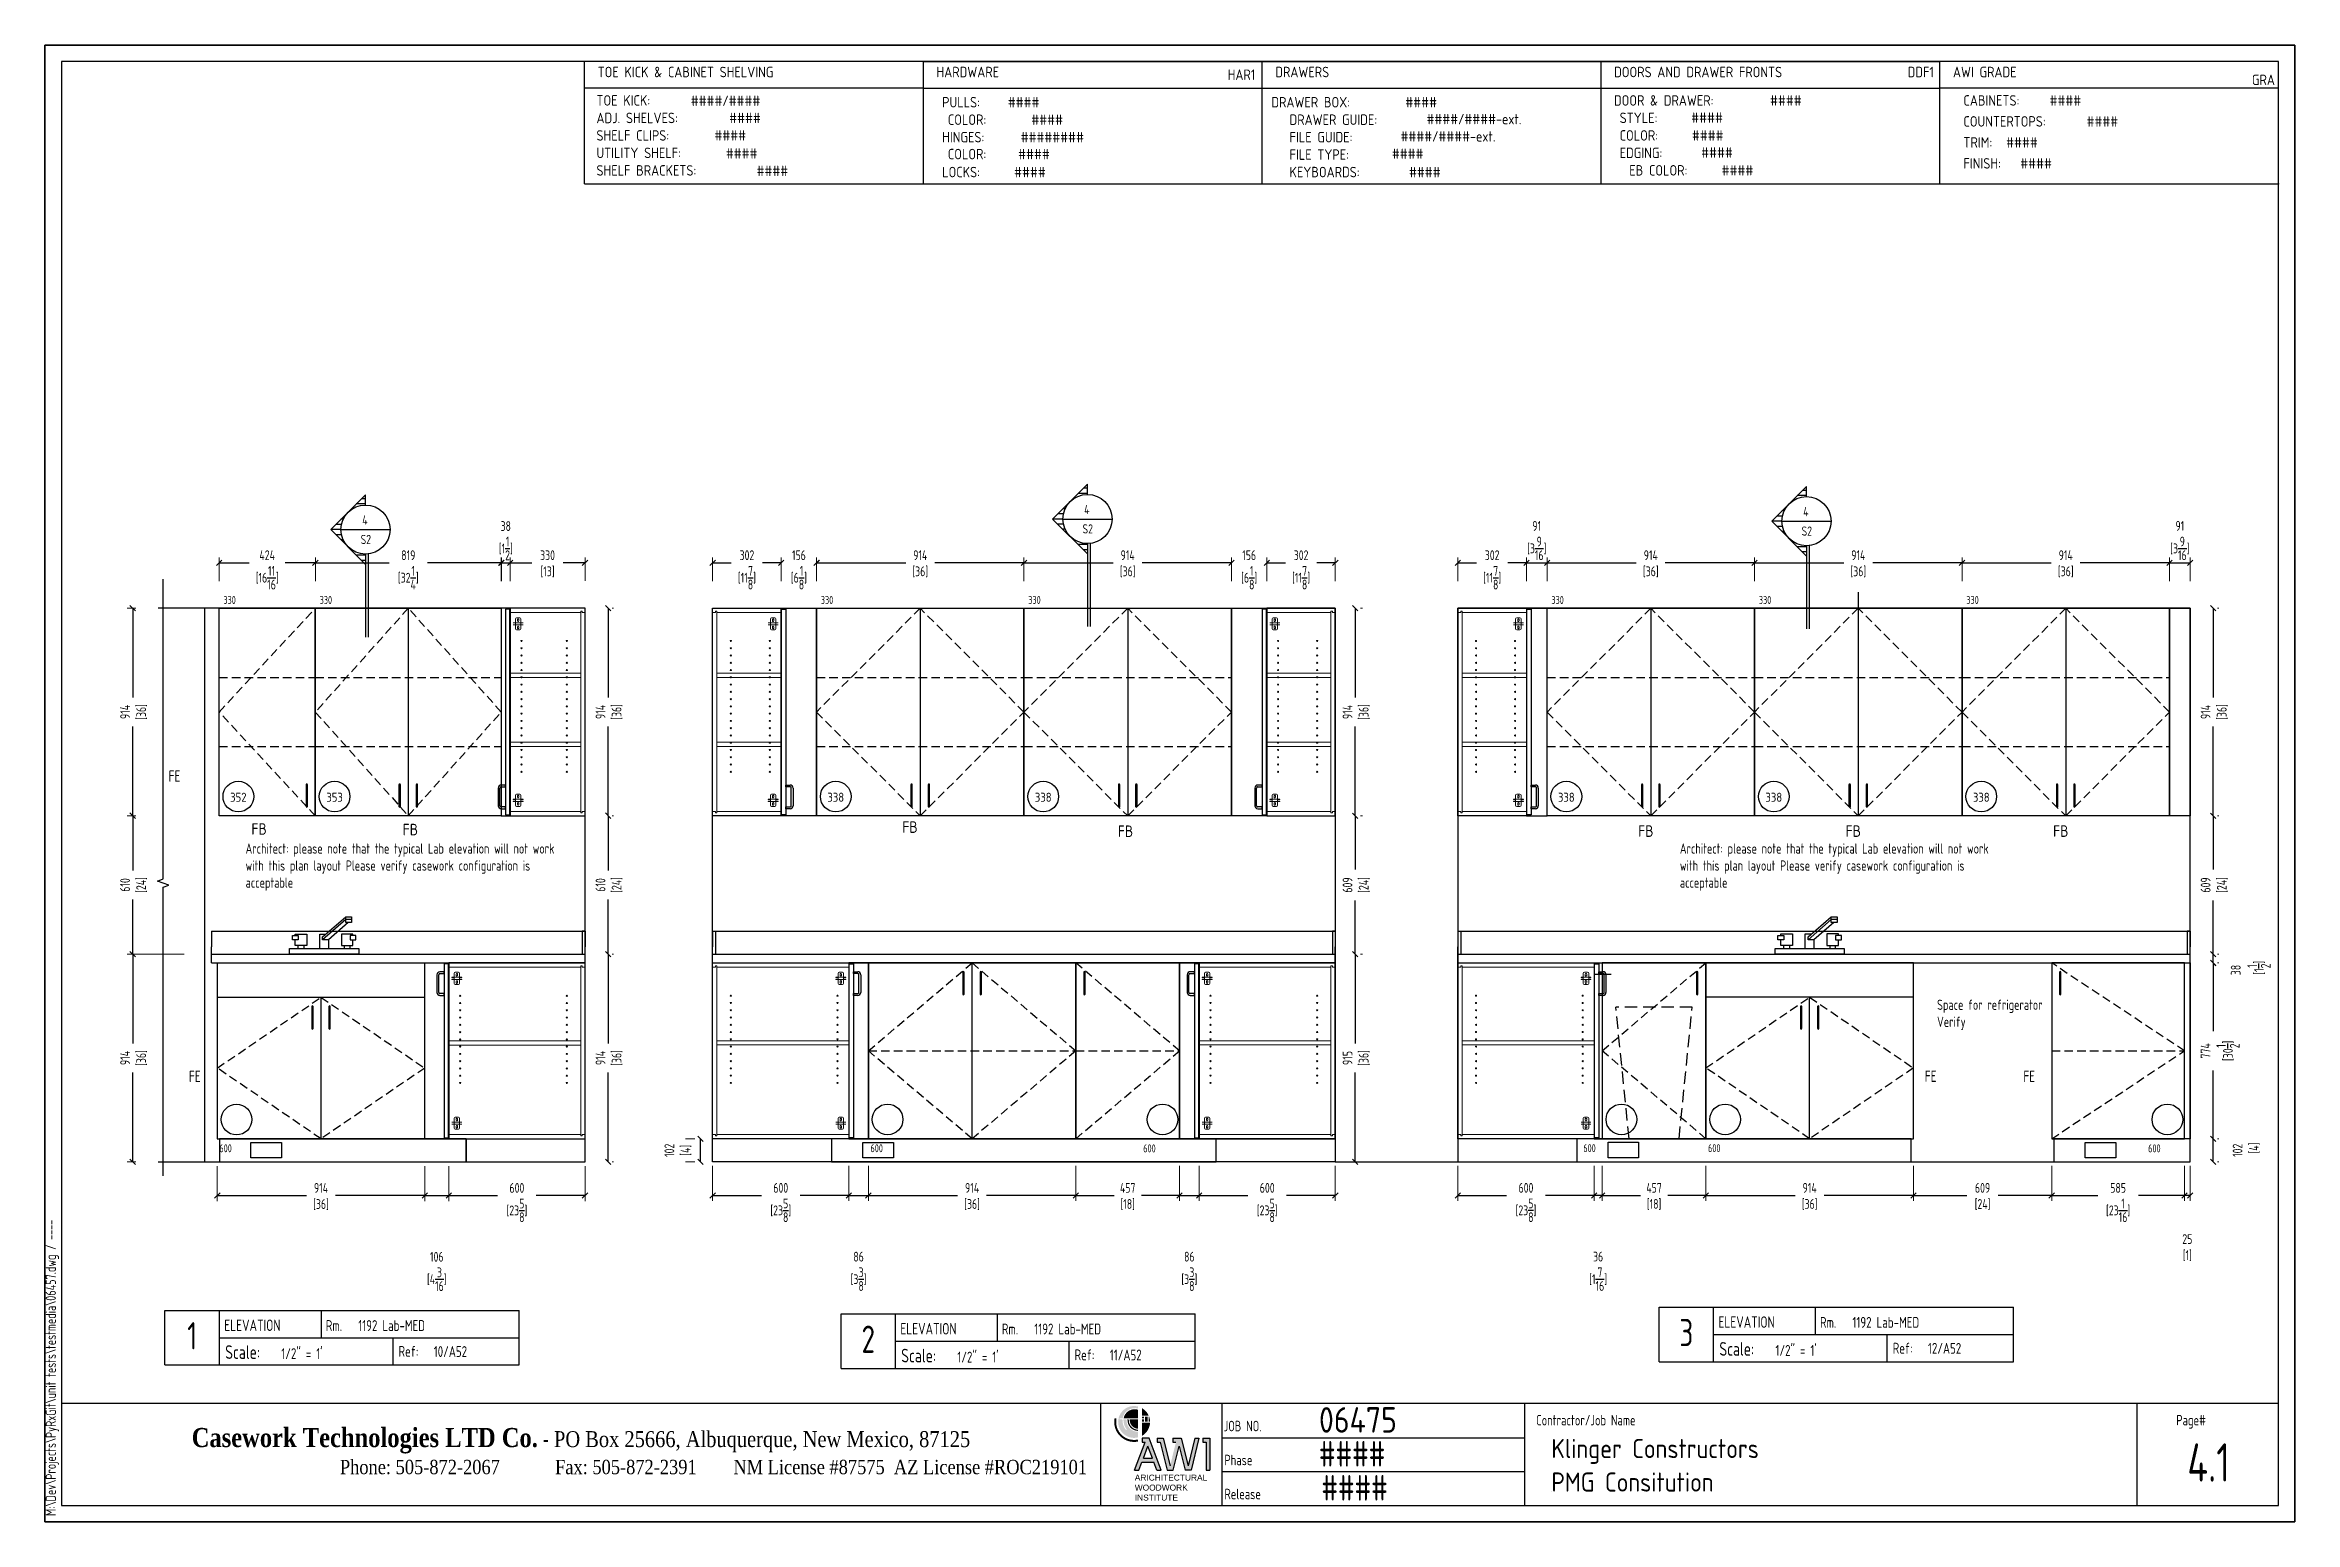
# Model space of a CAD drawing. Header units: millimetres. Extents: x -47782 to 27976, y -27086 to 15583.
# Drawn here: x -10158 to -246, y -20242 to -13738 of the extents above; entities that cross this region are included whole.
import ezdxf
from ezdxf.enums import TextEntityAlignment as Align

# ---------------------------------------------------------------- set-up
doc = ezdxf.new("R2010")
doc.units = ezdxf.units.MM
doc.header["$LTSCALE"] = 150
doc.linetypes.add('HIDDEN', pattern=[0.375, 0.25, -0.125])
for name, color, linetype in [('1_11_BOXBASE', 4, 'Continuous'), ('1_2_BASES_PLAN', 8, 'HIDDEN'), ('1_8_TEXT', 7, 'Continuous'), ('1_CRP_DIMS', 7, 'Continuous'), ('1_CRP_DOORSWING', 2, 'HIDDEN'), ('1_CRP_ELEV', 4, 'Continuous'), ('1_CRP_SHELVES', 5, 'HIDDEN'), ('1_CRP_TEXT', 7, 'Continuous'), ('1_CRP_TOPS', 6, 'Continuous'), ('1_CRP_WALLS', 3, 'Continuous'), ('ANO3', 6, 'Continuous'), ('HIDDEN', 2, 'HIDDEN'), ('Lines', 7, 'Continuous')]:
    doc.layers.add(name, color=color, linetype=linetype)
doc.layers.add('PLOTWIN', color=211, linetype='Continuous', plot=False)
doc.styles.add('AWI', font='micross.ttf')
doc.styles.add('Ctec', font='archs.shx', dxfattribs={"width": 0.85})
doc.styles.add('FINE', font='archs.shx', dxfattribs={"width": 0.85})
doc.styles.get("Standard").update_dxf_attribs({"font": 'archquik.shx', "width": 0.85})
doc.dimstyles.new('24', dxfattribs={"dimscale": 24, "dimtxt": 1.8, "dimasz": 1, "dimexe": 1, "dimexo": 5, "dimgap": 0.5, "dimtad": 0, "dimdec": 0, "dimzin": 1, "dimdsep": 46, "dimtxsty": 'Standard', "dimblk": 'OBLIQUE', "dimcen": 0.1, "dimclrd": 1, "dimclre": 1, "dimclrt": 7, "dimadec": 0, "dimazin": 0, "dimtfac": 1, "dimtdec": 0, "dimtofl": 0, "dimtmove": 2, "dimatfit": 3, "dimfxl": 1, "dimtolj": 1, "dimtzin": 1, "dimlwe": 13, "dimarcsym": 0})

msp = doc.modelspace()

# ---------------------------------------------------------------- texts
at = {"layer": '1_8_TEXT'}
for p in [(-9248.4867, -17215.85675), (-8582.07087, -17218.34382), (-6381.12973, -17207.51713), (-5431.87002, -17225.82429), (-3139.565, -17225.08082), (-2225.565, -17225.08083), (-1311.565, -17225.08083)]:
    msp.add_text('FB', height=50.71872, dxfattribs=at).set_placement(p)
at = {"layer": '1_CRP_TEXT', "width": 0.85}
for s, height, p in [('330', 35, (-9371.93292, -16199.54913)), ('330', 35, (-8947.93292, -16199.54913)), ('330', 35, (-6740.14112, -16199.54916)), ('330', 35, (-5826.14112, -16199.54917)), ('330', 35, (-3521.73409, -16199.54909)), ('330', 35, (-2607.73409, -16199.54909)), ('330', 35, (-1693.73409, -16199.54909)), ('FE', 50, (-9613.32088, -16982.54913)), ('FE', 50, (-9523.93292, -18304.84931)), ('FE', 50, (-1876.93409, -18304.3017)), ('FE', 50, (-1442.7341, -18304.54923)), ('600', 35, (-9389.54686, -18614.11061)), ('600', 35, (-6521.35507, -18613.81047)), ('600', 35, (-5319.74122, -18614.54916)), ('600', 35, (-3381.15573, -18613.563)), ('600', 35, (-2831.54802, -18613.563)), ('600', 35, (-892.7341, -18614.54923))]:
    msp.add_text(s, height=height, dxfattribs=at).set_placement(p)
at = {"layer": '1_CRP_TEXT', "char_height": 45, "attachment_point": 1}
for s, insert, width in [('Architect: please note that the typical Lab elevation will not work with this plan layout Please verify casework configuration is acceptable', (-9274.16355, -17254.03874), 1420.4005232), ('Architect: please note that the typical Lab elevation will not work with this plan layout Please verify casework configuration is acceptable', (-2955.62013, -17254.03874), 1420.4005232), ('Space for refrigerator{\\fArial|b0|i0|c0|p34;\\P}Verify', (-1822.51527, -17942.09591), 461.4413685)]:
    msp.add_mtext(s, dxfattribs=dict(at, insert=insert, width=width))

# ---------------------------------------------------------------- blocks, each defined once
blk = doc.blocks.new('doublepullu')
for points in [[(-35, 137, 1), (-41, 137), (-41, 41, 1), (-35, 41)], [(41, 41), (41, 137, 1), (35, 137), (35, 41, 1)]]:
    blk.add_lwpolyline(points, format="xyb", close=True)
blk = doc.blocks.new('n')
blk.add_circle((84.8528, 84.8528), 67.5806)
at = {"flags": 8}
blk.add_attdef('NUMBER', text='', height=40, dxfattribs=at).set_placement((84.8528, 61.841), align=Align.CENTER)
blk = doc.blocks.new('_OBLIQUE')
at = {"color": 0, "linetype": 'ByBlock'}
blk.add_line((-0.5, -0.5), (0.5, 0.5), dxfattribs=at)
blk = doc.blocks.new('*D411')
at = {"layer": '1_CRP_DIMS', "color": 1, "linetype": 'Continuous', "lineweight": 13, "transparency": 16777216}
for p, q in [((-5845.1, -16098.5), (-5845.1, -15994.5)), ((-4931.1, -16098.5), (-4931.1, -15994.5))]:
    blk.add_line(p, q, dxfattribs=at)
at = {"layer": '1_CRP_DIMS', "color": 1, "linetype": 'ByBlock', "lineweight": -2, "transparency": 16777216}
for p, q in [((-5845.1, -16018.5), (-5452.1, -16018.5)), ((-4931.1, -16018.5), (-5324.2, -16018.5))]:
    blk.add_line(p, q, dxfattribs=at)
at = {"layer": 'Defpoints', "color": 0, "transparency": 16777216}
for p in [(-4931.1, -16018.5), (-5845.1, -16218.5), (-4931.1, -16218.5)]:
    blk.add_point(p, dxfattribs=at)
at = {"layer": '1_CRP_DIMS', "color": 1, "lineweight": -2, "transparency": 16777216, "xscale": 24, "yscale": 24, "zscale": 24, "rotation": 180}
blk.add_blockref('_OBLIQUE', (-5845.1, -16018.5), dxfattribs=at)
at = {"layer": '1_CRP_DIMS', "color": 1, "lineweight": -2, "transparency": 16777216, "xscale": 24, "yscale": 24, "zscale": 24}
blk.add_blockref('_OBLIQUE', (-4931.1, -16018.5), dxfattribs=at)
at = {"layer": '1_CRP_DIMS', "color": 7, "transparency": 16777216, "char_height": 43.2, "attachment_point": 5}
for s, insert in [('\\A1;[36]', (-5388.1, -16058.1)), ('\\A1;914', (-5388.1, -15984.9))]:
    blk.add_mtext(s, dxfattribs=dict(at, insert=insert))
blk = doc.blocks.new('*D412')
at = {"layer": '1_CRP_DIMS', "color": 1, "linetype": 'Continuous', "lineweight": 13, "transparency": 16777216}
for p, q in [((-6759.1, -16098.5), (-6759.1, -15994.5)), ((-5845.1, -16098.5), (-5845.1, -15994.5))]:
    blk.add_line(p, q, dxfattribs=at)
at = {"layer": '1_CRP_DIMS', "color": 1, "linetype": 'ByBlock', "lineweight": -2, "transparency": 16777216}
for p, q in [((-6759.1, -16018.5), (-6366.1, -16018.5)), ((-5845.1, -16018.5), (-6238.2, -16018.5))]:
    blk.add_line(p, q, dxfattribs=at)
at = {"layer": 'Defpoints', "color": 0, "transparency": 16777216}
for p in [(-5845.1, -16018.5), (-6759.1, -16218.5), (-5845.1, -16218.5)]:
    blk.add_point(p, dxfattribs=at)
at = {"layer": '1_CRP_DIMS', "color": 1, "lineweight": -2, "transparency": 16777216, "xscale": 24, "yscale": 24, "zscale": 24, "rotation": 180}
blk.add_blockref('_OBLIQUE', (-6759.1, -16018.5), dxfattribs=at)
at = {"layer": '1_CRP_DIMS', "color": 1, "lineweight": -2, "transparency": 16777216, "xscale": 24, "yscale": 24, "zscale": 24}
blk.add_blockref('_OBLIQUE', (-5845.1, -16018.5), dxfattribs=at)
at = {"layer": '1_CRP_DIMS', "color": 7, "transparency": 16777216, "char_height": 43.2, "attachment_point": 5}
for s, insert in [('\\A1;[36]', (-6302.1, -16058.1)), ('\\A1;914', (-6302.1, -15984.9))]:
    blk.add_mtext(s, dxfattribs=dict(at, insert=insert))
blk = doc.blocks.new('*D413')
at = {"layer": '1_CRP_DIMS', "color": 1, "linetype": 'ByBlock', "lineweight": -2, "transparency": 16777216}
for p, q in [((-6914.6, -16018.5), (-6938.6, -16018.5)), ((-6758.6, -16018.5), (-6734.6, -16018.5))]:
    blk.add_line(p, q, dxfattribs=at)
at = {"layer": '1_CRP_DIMS', "color": 1, "linetype": 'Continuous', "lineweight": 13, "transparency": 16777216}
for p, q in [((-6914.6, -16098.5), (-6914.6, -15994.5)), ((-6758.6, -16098.5), (-6758.6, -15994.5))]:
    blk.add_line(p, q, dxfattribs=at)
at = {"layer": 'Defpoints', "color": 0, "transparency": 16777216}
for p in [(-6758.6, -16018.5), (-6914.6, -16218.5), (-6758.6, -16218.5)]:
    blk.add_point(p, dxfattribs=at)
at = {"layer": '1_CRP_DIMS', "color": 1, "lineweight": -2, "transparency": 16777216, "xscale": 24, "yscale": 24, "zscale": 24}
blk.add_blockref('_OBLIQUE', (-6914.6, -16018.5), dxfattribs=at)
at = {"layer": '1_CRP_DIMS', "color": 1, "lineweight": -2, "transparency": 16777216, "xscale": 24, "yscale": 24, "zscale": 24, "rotation": 180}
blk.add_blockref('_OBLIQUE', (-6758.6, -16018.5), dxfattribs=at)
at = {"layer": '1_CRP_DIMS', "color": 7, "transparency": 16777216, "char_height": 43.2, "attachment_point": 5}
for s, insert in [('\\A1;[6{\\H1.000000x;\\S1/8;}]', (-6836.6, -16083.9)), ('\\A1;156', (-6836.6, -15984.9))]:
    blk.add_mtext(s, dxfattribs=dict(at, insert=insert))
blk = doc.blocks.new('*D414')
at = {"layer": '1_CRP_DIMS', "color": 1, "linetype": 'ByBlock', "lineweight": -2, "transparency": 16777216}
for p, q in [((-4931.1, -16018.5), (-4955.1, -16018.5)), ((-4775.1, -16018.5), (-4751.1, -16018.5))]:
    blk.add_line(p, q, dxfattribs=at)
at = {"layer": '1_CRP_DIMS', "color": 1, "linetype": 'Continuous', "lineweight": 13, "transparency": 16777216}
for p, q in [((-4931.1, -16098.5), (-4931.1, -15994.5)), ((-4775.1, -16098.5), (-4775.1, -15994.5))]:
    blk.add_line(p, q, dxfattribs=at)
at = {"layer": 'Defpoints', "color": 0, "transparency": 16777216}
for p in [(-4775.1, -16018.5), (-4931.1, -16218.5), (-4775.1, -16218.5)]:
    blk.add_point(p, dxfattribs=at)
at = {"layer": '1_CRP_DIMS', "color": 1, "lineweight": -2, "transparency": 16777216, "xscale": 24, "yscale": 24, "zscale": 24}
blk.add_blockref('_OBLIQUE', (-4931.1, -16018.5), dxfattribs=at)
at = {"layer": '1_CRP_DIMS', "color": 1, "lineweight": -2, "transparency": 16777216, "xscale": 24, "yscale": 24, "zscale": 24, "rotation": 180}
blk.add_blockref('_OBLIQUE', (-4775.1, -16018.5), dxfattribs=at)
at = {"layer": '1_CRP_DIMS', "color": 7, "transparency": 16777216, "char_height": 43.2, "attachment_point": 5}
for s, insert in [('\\A1;[6{\\H1.000000x;\\S1/8;}]', (-4853.1, -16083.9)), ('\\A1;156', (-4853.1, -15984.9))]:
    blk.add_mtext(s, dxfattribs=dict(at, insert=insert))
blk = doc.blocks.new('nt')
at = {"layer": '1_8_TEXT'}
blk.add_lwpolyline([(18, 18), (18, 86), (152.667, 86), (152.667, 18)], close=True, dxfattribs=at)
at = {"layer": '1_8_TEXT', "flags": 8}
blk.add_attdef('NUMBER', text='', height=40, dxfattribs=at).set_placement((85.3333, 28.9881), align=Align.CENTER)
blk = doc.blocks.new('*D415')
at = {"layer": '1_CRP_DIMS', "color": 1, "linetype": 'Continuous', "lineweight": 13, "transparency": 16777216}
for p, q in [((-2626.7, -16098.5), (-2626.7, -15994.5)), ((-1712.7, -16098.5), (-1712.7, -15994.5))]:
    blk.add_line(p, q, dxfattribs=at)
at = {"layer": '1_CRP_DIMS', "color": 1, "linetype": 'ByBlock', "lineweight": -2, "transparency": 16777216}
for p, q in [((-2626.7, -16018.5), (-2233.6, -16018.5)), ((-1712.7, -16018.5), (-2105.8, -16018.5))]:
    blk.add_line(p, q, dxfattribs=at)
at = {"layer": 'Defpoints', "color": 0, "transparency": 16777216}
for p in [(-1712.7, -16018.5), (-2626.7, -16218.5), (-1712.7, -16218.5)]:
    blk.add_point(p, dxfattribs=at)
at = {"layer": '1_CRP_DIMS', "color": 1, "lineweight": -2, "transparency": 16777216, "xscale": 24, "yscale": 24, "zscale": 24, "rotation": 180}
blk.add_blockref('_OBLIQUE', (-2626.7, -16018.5), dxfattribs=at)
at = {"layer": '1_CRP_DIMS', "color": 1, "lineweight": -2, "transparency": 16777216, "xscale": 24, "yscale": 24, "zscale": 24}
blk.add_blockref('_OBLIQUE', (-1712.7, -16018.5), dxfattribs=at)
at = {"layer": '1_CRP_DIMS', "color": 7, "transparency": 16777216, "char_height": 43.2, "attachment_point": 5}
for s, insert in [('\\A1;[36]', (-2169.7, -16058.1)), ('\\A1;914', (-2169.7, -15984.9))]:
    blk.add_mtext(s, dxfattribs=dict(at, insert=insert))
blk = doc.blocks.new('*D416')
at = {"layer": '1_CRP_DIMS', "color": 1, "linetype": 'Continuous', "lineweight": 13, "transparency": 16777216}
for p, q in [((-3540.7, -16098.5), (-3540.7, -15994.5)), ((-2626.7, -16098.5), (-2626.7, -15994.5))]:
    blk.add_line(p, q, dxfattribs=at)
at = {"layer": '1_CRP_DIMS', "color": 1, "linetype": 'ByBlock', "lineweight": -2, "transparency": 16777216}
for p, q in [((-3540.7, -16018.5), (-3147.6, -16018.5)), ((-2626.7, -16018.5), (-3019.8, -16018.5))]:
    blk.add_line(p, q, dxfattribs=at)
at = {"layer": 'Defpoints', "color": 0, "transparency": 16777216}
for p in [(-2626.7, -16018.5), (-3540.7, -16218.5), (-2626.7, -16218.5)]:
    blk.add_point(p, dxfattribs=at)
at = {"layer": '1_CRP_DIMS', "color": 1, "lineweight": -2, "transparency": 16777216, "xscale": 24, "yscale": 24, "zscale": 24, "rotation": 180}
blk.add_blockref('_OBLIQUE', (-3540.7, -16018.5), dxfattribs=at)
at = {"layer": '1_CRP_DIMS', "color": 1, "lineweight": -2, "transparency": 16777216, "xscale": 24, "yscale": 24, "zscale": 24}
blk.add_blockref('_OBLIQUE', (-2626.7, -16018.5), dxfattribs=at)
at = {"layer": '1_CRP_DIMS', "color": 7, "transparency": 16777216, "char_height": 43.2, "attachment_point": 5}
for s, insert in [('\\A1;[36]', (-3083.7, -16058.1)), ('\\A1;914', (-3083.7, -15984.9))]:
    blk.add_mtext(s, dxfattribs=dict(at, insert=insert))
blk = doc.blocks.new('*D417')
at = {"layer": '1_CRP_DIMS', "color": 1, "linetype": 'Continuous', "lineweight": 13, "transparency": 16777216}
for p, q in [((-1712.7, -16098.5), (-1712.7, -15994.5)), ((-798.7, -16098.5), (-798.7, -15994.5))]:
    blk.add_line(p, q, dxfattribs=at)
at = {"layer": '1_CRP_DIMS', "color": 1, "linetype": 'ByBlock', "lineweight": -2, "transparency": 16777216}
for p, q in [((-1712.7, -16018.5), (-1319.6, -16018.5)), ((-798.7, -16018.5), (-1191.8, -16018.5))]:
    blk.add_line(p, q, dxfattribs=at)
at = {"layer": 'Defpoints', "color": 0, "transparency": 16777216}
for p in [(-798.7, -16018.5), (-1712.7, -16218.5), (-798.7, -16218.5)]:
    blk.add_point(p, dxfattribs=at)
at = {"layer": '1_CRP_DIMS', "color": 1, "lineweight": -2, "transparency": 16777216, "xscale": 24, "yscale": 24, "zscale": 24, "rotation": 180}
blk.add_blockref('_OBLIQUE', (-1712.7, -16018.5), dxfattribs=at)
at = {"layer": '1_CRP_DIMS', "color": 1, "lineweight": -2, "transparency": 16777216, "xscale": 24, "yscale": 24, "zscale": 24}
blk.add_blockref('_OBLIQUE', (-798.7, -16018.5), dxfattribs=at)
at = {"layer": '1_CRP_DIMS', "color": 7, "transparency": 16777216, "char_height": 43.2, "attachment_point": 5}
for s, insert in [('\\A1;[36]', (-1255.7, -16058.1)), ('\\A1;914', (-1255.7, -15984.9))]:
    blk.add_mtext(s, dxfattribs=dict(at, insert=insert))
blk = doc.blocks.new('*D418')
at = {"layer": '1_CRP_DIMS', "color": 1, "linetype": 'Continuous', "lineweight": 13, "transparency": 16777216}
for p, q in [((-798.7, -16098.5), (-798.7, -15994.5)), ((-707.7, -16098.5), (-707.7, -15994.5))]:
    blk.add_line(p, q, dxfattribs=at)
at = {"layer": '1_CRP_DIMS', "color": 1, "linetype": 'ByBlock', "lineweight": -2, "transparency": 16777216}
blk.add_line((-798.7, -16018.5), (-707.7, -16018.5), dxfattribs=at)
at = {"layer": 'Defpoints', "color": 0, "transparency": 16777216}
for p in [(-707.7, -16018.5), (-798.7, -16218.5), (-707.7, -16218.5)]:
    blk.add_point(p, dxfattribs=at)
at = {"layer": '1_CRP_DIMS', "color": 1, "lineweight": -2, "transparency": 16777216, "xscale": 24, "yscale": 24, "zscale": 24, "rotation": 180}
blk.add_blockref('_OBLIQUE', (-798.7, -16018.5), dxfattribs=at)
at = {"layer": '1_CRP_DIMS', "color": 1, "lineweight": -2, "transparency": 16777216, "xscale": 24, "yscale": 24, "zscale": 24}
blk.add_blockref('_OBLIQUE', (-707.7, -16018.5), dxfattribs=at)
at = {"layer": '1_CRP_DIMS', "color": 7, "transparency": 16777216, "char_height": 43.2, "attachment_point": 5}
for s, insert in [('\\A1;91', (-753.2, -15856)), ('\\A1;[3{\\H1.000000x;\\S9/16;}]', (-753.2, -15954.9))]:
    blk.add_mtext(s, dxfattribs=dict(at, insert=insert))
blk = doc.blocks.new('*D419')
at = {"layer": '1_CRP_DIMS', "color": 1, "linetype": 'Continuous', "lineweight": 13, "transparency": 16777216}
for p, q in [((-3631.7, -16098.5), (-3631.7, -15994.5)), ((-3540.7, -16098.5), (-3540.7, -15994.5))]:
    blk.add_line(p, q, dxfattribs=at)
at = {"layer": '1_CRP_DIMS', "color": 1, "linetype": 'ByBlock', "lineweight": -2, "transparency": 16777216}
blk.add_line((-3631.7, -16018.5), (-3540.7, -16018.5), dxfattribs=at)
at = {"layer": 'Defpoints', "color": 0, "transparency": 16777216}
for p in [(-3540.7, -16018.5), (-3631.7, -16218.5), (-3540.7, -16218.5)]:
    blk.add_point(p, dxfattribs=at)
at = {"layer": '1_CRP_DIMS', "color": 1, "lineweight": -2, "transparency": 16777216, "xscale": 24, "yscale": 24, "zscale": 24, "rotation": 180}
blk.add_blockref('_OBLIQUE', (-3631.7, -16018.5), dxfattribs=at)
at = {"layer": '1_CRP_DIMS', "color": 1, "lineweight": -2, "transparency": 16777216, "xscale": 24, "yscale": 24, "zscale": 24}
blk.add_blockref('_OBLIQUE', (-3540.7, -16018.5), dxfattribs=at)
at = {"layer": '1_CRP_DIMS', "color": 7, "transparency": 16777216, "char_height": 43.2, "attachment_point": 5}
for s, insert in [('\\A1;91', (-3586.2, -15856)), ('\\A1;[3{\\H1.000000x;\\S9/16;}]', (-3586.2, -15954.9))]:
    blk.add_mtext(s, dxfattribs=dict(at, insert=insert))
blk = doc.blocks.new('*D420')
at = {"layer": '1_CRP_DIMS', "color": 1, "linetype": 'Continuous', "lineweight": 13, "transparency": 16777216}
for p, q in [((-3933.7, -16098.5), (-3933.7, -15994.5)), ((-3631.7, -16098.5), (-3631.7, -15994.5))]:
    blk.add_line(p, q, dxfattribs=at)
at = {"layer": '1_CRP_DIMS', "color": 1, "linetype": 'ByBlock', "lineweight": -2, "transparency": 16777216}
for p, q in [((-3933.7, -16018.5), (-3851.7, -16018.5)), ((-3631.7, -16018.5), (-3713.8, -16018.5))]:
    blk.add_line(p, q, dxfattribs=at)
at = {"layer": 'Defpoints', "color": 0, "transparency": 16777216}
for p in [(-3631.7, -16018.5), (-3933.7, -16218.5), (-3631.7, -16218.5)]:
    blk.add_point(p, dxfattribs=at)
at = {"layer": '1_CRP_DIMS', "color": 1, "lineweight": -2, "transparency": 16777216, "xscale": 24, "yscale": 24, "zscale": 24, "rotation": 180}
blk.add_blockref('_OBLIQUE', (-3933.7, -16018.5), dxfattribs=at)
at = {"layer": '1_CRP_DIMS', "color": 1, "lineweight": -2, "transparency": 16777216, "xscale": 24, "yscale": 24, "zscale": 24}
blk.add_blockref('_OBLIQUE', (-3631.7, -16018.5), dxfattribs=at)
at = {"layer": '1_CRP_DIMS', "color": 7, "transparency": 16777216, "char_height": 43.2, "attachment_point": 5}
for s, insert in [('\\A1;[11{\\H1.000000x;\\S7/8;}]', (-3782.7, -16083.9)), ('\\A1;302', (-3782.7, -15984.9))]:
    blk.add_mtext(s, dxfattribs=dict(at, insert=insert))
blk = doc.blocks.new('A$C0A1240C9')
for p, q in [((-6.5, 114.1), (95.1, 203)), ((95.1, 190.3), (95.1, 203)), ((95.1, 203), (120.5, 203)), ((120.5, 203), (120.5, 190.3)), ((-19.2, 126.8), (8, 126.8)), ((-19.2, 63.3), (-19.2, 126.8)), ((95.1, 190.3), (-6.5, 101.4)), ((-6.5, 101.4), (-6.5, 114.1)), ((18.9, 101.4), (-6.5, 101.4)), ((106.3, 177.7), (18.9, 101.4)), ((18.9, 101.4), (18.9, 63.3)), ((95.1, 177.6), (95.1, 190.3)), ((120.5, 190.3), (95.1, 190.3)), ((120.5, 177.6), (95.1, 177.6)), ((120.5, 190.3), (120.5, 177.6)), ((-114.4, 63.3), (-114.4, 76)), ((-89, 76), (-89, 63.3)), ((88.8, 76), (88.8, 63.3)), ((114.2, 63.3), (114.2, 76))]:
    blk.add_line(p, q)
for points in [[(-139.8, 101.4), (-139.8, 120.5), (-114.4, 120.5), (-114.4, 101.4)], [(139.6, 101.4), (139.6, 120.5), (114.2, 120.5), (114.2, 101.4)], [(-152.5, 37.9), (-152.5, 63.3), (152.3, 63.3), (152.3, 37.9)]]:
    blk.add_lwpolyline(points, close=True)
for points in [[(-127.1, 120.5), (-127.1, 126.8), (-76.3, 126.8), (-76.3, 76), (-127.1, 76), (-127.1, 101.4)], [(126.9, 120.5), (126.9, 126.8), (76.1, 126.8), (76.1, 76), (126.9, 76), (126.9, 101.4)]]:
    blk.add_lwpolyline(points)
blk = doc.blocks.new('A$C7A7A7114')
at = {"layer": '1_2_BASES_PLAN'}
for p, q in [((-80.4, 9.8), (-120.9, 411.7)), ((112.8, 411.7), (-120.9, 411.7)), ((72.3, 9.8), (112.8, 411.7)), ((72.3, 9.8), (-80.4, 9.8))]:
    blk.add_line(p, q, dxfattribs=at)
blk = doc.blocks.new('*D428')
at = {"layer": '1_CRP_DIMS', "color": 1, "linetype": 'Continuous', "lineweight": 13, "transparency": 16777216}
for p, q in [((-3333.7, -18674.5), (-3333.7, -18828.3)), ((-3297.9, -18674.3), (-3297.9, -18828.3))]:
    blk.add_line(p, q, dxfattribs=at)
at = {"layer": '1_CRP_DIMS', "color": 1, "linetype": 'ByBlock', "lineweight": -2, "transparency": 16777216}
blk.add_line((-3297.9, -18804.3), (-3333.7, -18804.3), dxfattribs=at)
at = {"layer": 'Defpoints', "color": 0, "transparency": 16777216}
for p in [(-3333.7, -18554.5), (-3297.9, -18554.3), (-3333.7, -18804.3)]:
    blk.add_point(p, dxfattribs=at)
at = {"layer": '1_CRP_DIMS', "color": 1, "lineweight": -2, "transparency": 16777216, "xscale": 24, "yscale": 24, "zscale": 24, "rotation": 180}
blk.add_blockref('_OBLIQUE', (-3333.7, -18804.3), dxfattribs=at)
at = {"layer": '1_CRP_DIMS', "color": 1, "lineweight": -2, "transparency": 16777216, "xscale": 24, "yscale": 24, "zscale": 24}
blk.add_blockref('_OBLIQUE', (-3297.9, -18804.3), dxfattribs=at)
at = {"layer": '1_CRP_DIMS', "color": 7, "transparency": 16777216, "char_height": 43.2, "attachment_point": 5}
for s, insert in [('\\A1;[1{\\H1.000000x;\\S7/16;}]', (-3315.8, -19172.6)), ('\\A1;36', (-3315.8, -19073.6))]:
    blk.add_mtext(s, dxfattribs=dict(at, insert=insert))
blk = doc.blocks.new('*D431')
at = {"layer": '1_CRP_DIMS', "color": 1, "linetype": 'Continuous', "lineweight": 13, "transparency": 16777216}
for p, q in [((-8146.9, -16098.5), (-8146.9, -15994.5)), ((-8108.9, -16098.5), (-8108.9, -15994.5))]:
    blk.add_line(p, q, dxfattribs=at)
at = {"layer": '1_CRP_DIMS', "color": 1, "linetype": 'ByBlock', "lineweight": -2, "transparency": 16777216}
blk.add_line((-8146.9, -16018.5), (-8108.9, -16018.5), dxfattribs=at)
at = {"layer": 'Defpoints', "color": 0, "transparency": 16777216}
for p in [(-8108.9, -16018.5), (-8146.9, -16218.5), (-8108.9, -16218.5)]:
    blk.add_point(p, dxfattribs=at)
at = {"layer": '1_CRP_DIMS', "color": 1, "lineweight": -2, "transparency": 16777216, "xscale": 24, "yscale": 24, "zscale": 24, "rotation": 180}
blk.add_blockref('_OBLIQUE', (-8146.9, -16018.5), dxfattribs=at)
at = {"layer": '1_CRP_DIMS', "color": 1, "lineweight": -2, "transparency": 16777216, "xscale": 24, "yscale": 24, "zscale": 24}
blk.add_blockref('_OBLIQUE', (-8108.9, -16018.5), dxfattribs=at)
at = {"layer": '1_CRP_DIMS', "color": 7, "transparency": 16777216, "char_height": 43.2, "attachment_point": 5}
for s, insert in [('\\A1;38', (-8127.9, -15856.7)), ('\\A1;[1{\\H1.000000x;\\S1/2;}]', (-8127.9, -15954.9))]:
    blk.add_mtext(s, dxfattribs=dict(at, insert=insert))
blk = doc.blocks.new('sngldrpullr')
blk.add_lwpolyline([(35, -137, 1), (41, -137), (41, -41, 1), (35, -41)], format="xyb", close=True)
blk = doc.blocks.new('*D432')
at = {"layer": '1_CRP_DIMS', "color": 1, "linetype": 'Continuous', "lineweight": 13, "transparency": 16777216}
for p, q in [((-9390.9, -16098.5), (-9390.9, -15994.5)), ((-8966.9, -16098.5), (-8966.9, -15994.5))]:
    blk.add_line(p, q, dxfattribs=at)
at = {"layer": '1_CRP_DIMS', "color": 1, "linetype": 'ByBlock', "lineweight": -2, "transparency": 16777216}
for p, q in [((-9390.9, -16018.5), (-9258, -16018.5)), ((-8966.9, -16018.5), (-9099.8, -16018.5))]:
    blk.add_line(p, q, dxfattribs=at)
at = {"layer": 'Defpoints', "color": 0, "transparency": 16777216}
for p in [(-8966.9, -16018.5), (-9390.9, -16218.5), (-8966.9, -16218.5)]:
    blk.add_point(p, dxfattribs=at)
at = {"layer": '1_CRP_DIMS', "color": 1, "lineweight": -2, "transparency": 16777216, "xscale": 24, "yscale": 24, "zscale": 24, "rotation": 180}
blk.add_blockref('_OBLIQUE', (-9390.9, -16018.5), dxfattribs=at)
at = {"layer": '1_CRP_DIMS', "color": 1, "lineweight": -2, "transparency": 16777216, "xscale": 24, "yscale": 24, "zscale": 24}
blk.add_blockref('_OBLIQUE', (-8966.9, -16018.5), dxfattribs=at)
at = {"layer": '1_CRP_DIMS', "color": 7, "transparency": 16777216, "char_height": 43.2, "attachment_point": 5}
for s, insert in [('\\A1;[16{\\H1.000000x;\\S11/16;}]', (-9178.9, -16083.9)), ('\\A1;424', (-9178.9, -15984.9))]:
    blk.add_mtext(s, dxfattribs=dict(at, insert=insert))
blk = doc.blocks.new('awi')
h = blk.add_hatch(color=256)
h.paths.add_polyline_path([(3.931, 4.105), (3.966, 4.105), (3.99, 4.17), (4.089, 4.17), (4.113, 4.105), (4.148, 4.105), (4.05, 4.366), (3.992, 4.366), (3.992, 4.333), (4.017, 4.333)])
h.paths.add_polyline_path([(4.039, 4.301), (4.076, 4.203), (4.003, 4.203)], flags=16)
for points in [[(4.165, 4.366), (4.115, 4.366), (4.115, 4.333), (4.14, 4.333), (4.197, 4.105), (4.246, 4.105), (4.295, 4.301), (4.344, 4.105), (4.393, 4.105), (4.458, 4.366), (4.425, 4.366), (4.369, 4.141), (4.313, 4.366), (4.245, 4.366), (4.245, 4.333), (4.269, 4.333), (4.222, 4.141)], [(4.491, 4.366), (4.491, 4.333), (4.516, 4.333), (4.516, 4.105), (4.548, 4.105), (4.548, 4.366)]]:
    blk.add_hatch(color=256).paths.add_polyline_path(points)
at = {"layer": 'HIDDEN'}
for points in [[(3.959, 4.418, -0.426996), (3.864, 4.52), (3.839, 4.52, 0.181903), (3.866, 4.438), (3.86, 4.433, -0.18298), (3.831, 4.52), (3.808, 4.52), (3.808, 4.528), (3.832, 4.528, -0.448286), (3.959, 4.609), (3.959, 4.626, 1.290994), (3.959, 4.373)], [(3.992, 4.612), (3.992, 4.552), (4.046, 4.552, 0.158662)], [(3.959, 4.356, -0.543101), (3.782, 4.528), (3.766, 4.528, 0.529429), (3.959, 4.339)], [(3.959, 4.6, 0.451495), (3.84, 4.528), (3.959, 4.528)], [(3.883, 4.52), (3.872, 4.52, 0.428182), (3.959, 4.426), (3.959, 4.436, -0.430066)], [(3.959, 4.52), (3.891, 4.52, 0.431933), (3.959, 4.444)], [(4.008, 4.544), (3.992, 4.544), (3.992, 4.528), (4.008, 4.528)], [(4.008, 4.52), (3.992, 4.52), (3.992, 4.503), (4.008, 4.503)], [(4.057, 4.495), (3.992, 4.495), (3.992, 4.386, 0.259457)], [(4.038, 4.544), (4.017, 4.544), (4.017, 4.503), (4.038, 4.503)], [(4.05, 4.544), (4.047, 4.544), (4.047, 4.503), (4.057, 4.503, 0.080075)]]:
    blk.add_hatch(color=104, dxfattribs=at).paths.add_polyline_path(points)
for p, q in [((3.931, 4.105), (4.017, 4.333)), ((3.992, 4.366), (3.992, 4.333)), ((4.05, 4.366), (3.992, 4.366)), ((3.992, 4.333), (4.017, 4.333)), ((4.003, 4.203), (4.039, 4.301)), ((4.029, 4.366), (4.029, 4.366)), ((4.076, 4.203), (4.039, 4.301)), ((4.148, 4.105), (4.05, 4.366)), ((4.115, 4.366), (4.115, 4.333)), ((4.115, 4.366), (4.165, 4.366)), ((4.115, 4.333), (4.14, 4.333)), ((4.14, 4.333), (4.197, 4.105)), ((4.165, 4.366), (4.222, 4.141)), ((4.245, 4.366), (4.245, 4.333)), ((4.245, 4.366), (4.313, 4.366)), ((4.245, 4.333), (4.269, 4.333)), ((4.246, 4.105), (4.295, 4.301)), ((4.295, 4.301), (4.344, 4.105)), ((4.313, 4.366), (4.369, 4.141)), ((4.425, 4.366), (4.369, 4.141)), ((4.458, 4.366), (4.393, 4.105)), ((4.425, 4.366), (4.458, 4.366)), ((4.491, 4.366), (4.491, 4.333)), ((4.491, 4.366), (4.548, 4.366)), ((4.491, 4.333), (4.516, 4.333)), ((4.516, 4.333), (4.516, 4.105)), ((4.548, 4.366), (4.548, 4.105)), ((3.931, 4.105), (3.966, 4.105)), ((3.966, 4.105), (3.99, 4.17)), ((3.99, 4.17), (4.089, 4.17)), ((4.003, 4.203), (4.076, 4.203)), ((4.113, 4.105), (4.089, 4.17)), ((4.113, 4.105), (4.148, 4.105)), ((4.197, 4.105), (4.246, 4.105)), ((4.393, 4.105), (4.344, 4.105)), ((4.516, 4.105), (4.548, 4.105))]:
    blk.add_line(p, q)
at = {"insert": (3.932, 4.068), "char_height": 0.04906, "width": 0.64931, "attachment_point": 1, "style": 'AWI'}
blk.add_mtext('ARICHITECTURAL\\PWOODWORK\\PINSTITUTE', dxfattribs=at)
blk = doc.blocks.new('Brdrtemplate')
blk.add_line((410, 21.71), (3, 21.71))
blk.add_lwpolyline([(3, 3), (410, 3), (410, 268), (3, 268)], close=True)
at = {"layer": '1_8_TEXT'}
for p, q in [((193.83, 3), (193.83, 21.71)), ((216.05, 3), (216.05, 21.71)), ((271.64, 3), (271.64, 21.71)), ((384.01, 3), (384.01, 21.71)), ((216.05, 15.47), (271.64, 15.47)), ((216.05, 9.24), (271.64, 9.24))]:
    blk.add_line(p, q, dxfattribs=at)
at = {"layer": '1_8_TEXT', "lineweight": 13}
blk.add_line((276.51, 5.57), (276.51, 5.57), dxfattribs=at)
at = {"layer": '1_8_TEXT'}
for p in [(216.05, 15.47), (216.05, 9.24)]:
    blk.add_point(p, dxfattribs=at)
at = {"layer": 'PLOTWIN'}
blk.add_lwpolyline([(0, 0), (413, 0), (413, 271), (0, 271)], close=True, dxfattribs=at)
at = {"layer": '1_8_TEXT', "lineweight": 13, "xscale": 22.39221752265871, "yscale": 22.39221752265871, "zscale": 22.39221752265871}
blk.add_blockref('awi', (111.99, -82.4), dxfattribs=at)
at = {"layer": '1_8_TEXT', "style": 'Ctec', "width": 0.85}
for s, height, p in [('JOB NO.', 1.93, (216.35, 16.64)), ('Contractor/Job Name', 1.9303, (273.72, 17.72)), ('Page#', 1.93, (391.21, 17.72)), ('Phase', 1.93, (216.48, 10.41)), ('Release', 1.93, (216.5, 4.17))]:
    blk.add_text(s, height=height, dxfattribs=at).set_placement(p)
at = {"layer": '1_8_TEXT', "insert": (0.13, 1.09), "char_height": 1.8707, "width": 218.1848, "attachment_point": 1, "rotation": 90}
blk.add_mtext('M:\\\\Dev\\\\Projects\\\\PyRxGit\\\\unit tests\\\\testmedia\\\\06457.dwg / ----', dxfattribs=at)
at = {"layer": '1_8_TEXT', "insert": (26.93, 17.25), "char_height": 3.50755, "width": 230.1894, "attachment_point": 1, "style": 'Ctec'}
blk.add_mtext('{\\fTimes New Roman|b1|i0|c0|p18;Casework Technologies LTD Co.\\Ftxt|c0;\\H0.8333x; - \\fTimes New Roman|b0|i0|c0|p18;PO Box 25666, Albuquerque, New Mexico, 87125\\P\\H0.8x;                                  \\H1.125x;  Phone: 505-872-2067            Fax: 505-872-2391        NM License #87575  AZ License #ROC219101}', dxfattribs=at)
at = {"layer": '1_8_TEXT', "flags": 8}
for tag, p, height in [('JOBNUM', (233.84, 16.39), 4.68), ('CONTRACTOR', (276.51, 11.72), 3.51), ('JOBNAME', (276.51, 5.57), 3.51)]:
    blk.add_attdef(tag, p, '', height=height, dxfattribs=at)
at = {"layer": '1_8_TEXT', "style": 'Ctec', "width": 0.85, "flags": 8}
for tag, p in [('PHASE', (233.84, 10.16)), ('RELEASE', (234.29, 3.92))]:
    blk.add_attdef(tag, p, '', height=4.68, dxfattribs=at)
blk.add_attdef('PAGE', text='', height=7.02, dxfattribs=at).set_placement((397.16, 10.92), align=Align.MIDDLE_CENTER)
blk = doc.blocks.new('GRA')
at = {"layer": '1_8_TEXT', "color": 6}
for p, q in [((0, 0), (-45.23, 0)), ((-45.23, -16.33), (-45.23, 0)), ((0, -16.33), (0, 0)), ((0, -3.58), (-45.23, -3.58)), ((-45.23, -16.33), (0, -16.33))]:
    blk.add_line(p, q, dxfattribs=at)
at = {"layer": '1_8_TEXT'}
blk.add_point((0, -16.33), dxfattribs=at)
for s, p in [('AWI GRADE', (-43.48, -2.12)), ('CABINETS:', (-42.08, -5.91)), ('COUNTERTOPS:', (-42.08, -8.71)), ('TRIM:', (-42.08, -11.51)), ('FINISH:', (-42.08, -14.31))]:
    blk.add_text(s, height=1.399, dxfattribs=at).set_placement(p)
blk.add_text('GRA', height=1.399, dxfattribs=at).set_placement((-0.5, -3.58), align=Align.BOTTOM_RIGHT)
at = {"layer": '1_8_TEXT', "flags": 8}
for p in [(-30.58, -5.91), (-25.64, -8.71), (-36.37, -11.51), (-34.49, -14.31)]:
    blk.add_attdef('GRADE', p, '', height=1.38, dxfattribs=at)
blk = doc.blocks.new('ddf1')
at = {"layer": '1_8_TEXT', "color": 6}
for p, q in [((0, -16.33), (0, 0)), ((0, 0), (45.23, 0)), ((45.23, -16.33), (45.23, 0)), ((0, -3.58), (45.23, -3.58)), ((0, -16.33), (45.23, -16.33))]:
    blk.add_line(p, q, dxfattribs=at)
at = {"layer": '1_8_TEXT'}
for p in [(0, -16.33), (45.23, -16.33)]:
    blk.add_point(p, dxfattribs=at)
for s, p in [('DOORS AND DRAWER FRONTS', (1.75, -2.12)), (' DOOR & DRAWER:', (0.97, -5.91)), ('  STYLE:', (0.97, -8.24)), ('  COLOR:', (0.97, -10.58)), ('  EDGING:', (0.97, -12.91)), ('EB COLOR:', (3.77, -15.24))]:
    blk.add_text(s, height=1.399, dxfattribs=at).set_placement(p)
blk.add_text('DDF1', height=1.399, dxfattribs=at).set_placement((44.44, -2.12), align=Align.RIGHT)
at = {"layer": '1_8_TEXT', "flags": 8}
for tag, p in [('FRONTS', (22.56, -5.91)), ('STYLE', (12.04, -8.2)), ('COLOR', (12.13, -10.58)), ('EBDOOR', (13.37, -12.86)), ('EBDORCLR', (16.1, -15.24))]:
    blk.add_attdef(tag, p, '', height=1.38, dxfattribs=at)
blk = doc.blocks.new('DWR')
at = {"layer": '1_8_TEXT', "color": 6}
for p, q in [((0, 0), (45.23, 0)), ((0, -16.33), (0, 0)), ((45.23, -16.33), (45.23, 0)), ((0, -3.58), (45.23, -3.58)), ((0, -16.33), (45.23, -16.33))]:
    blk.add_line(p, q, dxfattribs=at)
at = {"layer": '1_8_TEXT'}
for p in [(0, -16.33), (45.23, -16.33)]:
    blk.add_point(p, dxfattribs=at)
for s, p in [('DRAWERS', (1.75, -2.12)), ('   DRAWER BOX:', (-1.05, -6.15)), (' DRAWER GUIDE:', (2.89, -8.48)), (' FILE GUIDE:', (2.89, -10.81)), (' FILE TYPE:', (2.89, -13.14)), (' KEYBOARDS:', (2.89, -15.47))]:
    blk.add_text(s, height=1.399, dxfattribs=at).set_placement(p)
at = {"layer": '1_8_TEXT', "flags": 8}
for tag, p in [('BOXTYPE', (19.12, -6.15)), ('GUIDE', (21.2, -8.48)), ('FGUIDE', (16.6, -10.81)), ('FTYPE', (16.6, -13.14)), ('KEYBRD', (17.95, -15.47))]:
    blk.add_attdef(tag, p, '', height=1.38, dxfattribs=at)
blk = doc.blocks.new('HAR1')
at = {"layer": '1_8_TEXT', "color": 6}
for p, q in [((0, 0), (45.23, 0)), ((0, -16.33), (0, 0)), ((45.23, -16.33), (45.23, 0)), ((0, -3.58), (45.23, -3.58)), ((0, -16.33), (45.23, -16.33))]:
    blk.add_line(p, q, dxfattribs=at)
at = {"layer": '1_8_TEXT'}
blk.add_point((45.23, -16.33), dxfattribs=at)
for s, p in [('HARDWARE', (1.75, -2.12)), (' PULLS:', (1.75, -6.15)), ('  COLOR:', (1.75, -8.48)), (' HINGES:', (1.75, -10.81)), ('  COLOR:', (1.75, -13.07)), (' LOCKS:', (1.75, -15.47))]:
    blk.add_text(s, height=1.399, dxfattribs=at).set_placement(p)
blk.add_text('HAR1', height=1.399, dxfattribs=at).set_placement((44.31, -1.78), align=Align.MIDDLE_RIGHT)
at = {"layer": '1_8_TEXT', "flags": 8}
for tag, p in [('PULLS', (10.35, -6.15)), ('PULLCOLOR', (11.57, -8.48)), ('HINGE', (11.25, -10.81)), ('HINGCOLOR', (11.57, -13.07)), ('LOCK', (11.25, -15.47))]:
    blk.add_attdef(tag, p, '', height=1.38, dxfattribs=at)
blk = doc.blocks.new('SHLV')
at = {"layer": '1_8_TEXT', "color": 6}
for p, q in [((45.23, 0), (0, 0)), ((0, -16.33), (0, 0)), ((45.23, -16.33), (45.23, 0)), ((45.23, -3.58), (0, -3.58)), ((0, -16.33), (45.23, -16.33))]:
    blk.add_line(p, q, dxfattribs=at)
at = {"layer": '1_8_TEXT'}
blk.add_point((45.23, -16.33), dxfattribs=at)
for s, p in [('TOE KICK & CABINET SHELVING', (1.75, -2.12)), ('TOE KICK:', (1.59, -5.91)), ('ADJ. SHELVES:', (1.59, -8.25)), ('SHELF CLIPS:', (1.59, -10.58)), ('UTILITY SHELF:', (1.59, -12.91)), ('SHELF BRACKETS:', (1.59, -15.25))]:
    blk.add_text(s, height=1.399, dxfattribs=at).set_placement(p)
at = {"layer": '1_8_TEXT', "flags": 8}
for tag, p in [('TOEKICK', (12.3, -5.95)), ('PILASTER', (17.27, -8.28)), ('CLIPS', (15.79, -10.62)), ('UTSTD', (17.26, -12.95)), ('UTBRKT', (21.25, -15.28))]:
    blk.add_attdef(tag, p, '', height=1.38, dxfattribs=at)
blk = doc.blocks.new('elev')
at = {"layer": '1_8_TEXT'}
for p, q in [((0, 0), (0, 10)), ((0, 10), (65.02, 10)), ((10, 0), (10, 10)), ((28.64, 10), (28.64, 5)), ((65.02, 0), (65.02, 10)), ((10, 5), (65.02, 5)), ((41.81, 5), (41.81, 0)), ((0, 0), (65.02, 0))]:
    blk.add_line(p, q, dxfattribs=at)
at = {"layer": '1_8_TEXT', "style": 'Ctec', "width": 0.85}
for s, height, p in [('Rm.', 2, (29.52, 6.24)), ('Scale:', 2.5, (11.05, 1.12)), ('Ref:', 2, (42.87, 1.5))]:
    blk.add_text(s, height=height, dxfattribs=at).set_placement(p)
at = {"layer": '1_8_TEXT', "style": 'Ctec', "width": 0.85, "flags": 8}
for tag, p, height in [('BLANK', (0.4, 11.36), 2), ('NAME', (10.88, 6.24), 2.1), ('ROOM', (35.48, 6.24), 2), ('SCALE', (21.35, 1.09), 2), ('REF', (49.34, 1.47), 2)]:
    blk.add_attdef(tag, p, '', height=height, dxfattribs=at)
blk.add_attdef('DRW-NUM', text='', height=5, dxfattribs=at).set_placement((5, 2.87), align=Align.CENTER)
blk = doc.blocks.new('*D474')
at = {"layer": '1_CRP_DIMS', "color": 1, "linetype": 'Continuous', "lineweight": 13, "transparency": 16777216}
for p, q in [((-9544.3, -17742), (-9795.6, -17742)), ((-9757.7, -18656.1), (-9795.6, -18656.1))]:
    blk.add_line(p, q, dxfattribs=at)
at = {"layer": '1_CRP_DIMS', "color": 1, "linetype": 'ByBlock', "lineweight": -2, "transparency": 16777216}
for p, q in [((-9771.6, -17742), (-9771.6, -18135.2)), ((-9771.6, -18656.1), (-9771.6, -18263))]:
    blk.add_line(p, q, dxfattribs=at)
at = {"layer": 'Defpoints', "color": 0, "transparency": 16777216}
for p in [(-9771.6, -17742), (-9424.3, -17742), (-9637.7, -18656.1)]:
    blk.add_point(p, dxfattribs=at)
at = {"layer": '1_CRP_DIMS', "color": 1, "lineweight": -2, "transparency": 16777216, "xscale": 24, "yscale": 24, "zscale": 24}
for p, rotation in [((-9771.6, -17742), 90), ((-9771.6, -18656.1), 270)]:
    blk.add_blockref('_OBLIQUE', p, dxfattribs=dict(at, rotation=rotation))
at = {"layer": '1_CRP_DIMS', "color": 7, "transparency": 16777216, "char_height": 43.2, "attachment_point": 5, "rotation": 90}
for s, insert in [('\\A1;914', (-9805.2, -18199.1)), ('\\A1;[36]', (-9732.1, -18199.1))]:
    blk.add_mtext(s, dxfattribs=dict(at, insert=insert))
blk = doc.blocks.new('*D475')
at = {"layer": '1_CRP_DIMS', "color": 1, "linetype": 'Continuous', "lineweight": 13, "transparency": 16777216}
for p, q in [((-9757.7, -17132.1), (-9795.6, -17132.1)), ((-9544.3, -17742), (-9795.6, -17742))]:
    blk.add_line(p, q, dxfattribs=at)
at = {"layer": '1_CRP_DIMS', "color": 1, "linetype": 'ByBlock', "lineweight": -2, "transparency": 16777216}
for p, q in [((-9771.6, -17132.1), (-9771.6, -17372.6)), ((-9771.6, -17742), (-9771.6, -17501.6))]:
    blk.add_line(p, q, dxfattribs=at)
at = {"layer": 'Defpoints', "color": 0, "transparency": 16777216}
for p in [(-9771.6, -17132.1), (-9637.7, -17132.1), (-9424.3, -17742)]:
    blk.add_point(p, dxfattribs=at)
at = {"layer": '1_CRP_DIMS', "color": 1, "lineweight": -2, "transparency": 16777216, "xscale": 24, "yscale": 24, "zscale": 24}
for p, rotation in [((-9771.6, -17132.1), 90), ((-9771.6, -17742), 270)]:
    blk.add_blockref('_OBLIQUE', p, dxfattribs=dict(at, rotation=rotation))
at = {"layer": '1_CRP_DIMS', "color": 7, "transparency": 16777216, "char_height": 43.2, "attachment_point": 5, "rotation": 90}
for s, insert in [('\\A1;610', (-9805.2, -17437.1)), ('\\A1;[24]', (-9732.1, -17437.1))]:
    blk.add_mtext(s, dxfattribs=dict(at, insert=insert))
blk = doc.blocks.new('*D476')
at = {"layer": '1_CRP_DIMS', "color": 1, "linetype": 'Continuous', "lineweight": 13, "transparency": 16777216}
for p, q in [((-9757.7, -16218.1), (-9795.6, -16218.1)), ((-9757.7, -17132.1), (-9795.6, -17132.1))]:
    blk.add_line(p, q, dxfattribs=at)
at = {"layer": '1_CRP_DIMS', "color": 1, "linetype": 'ByBlock', "lineweight": -2, "transparency": 16777216}
for p, q in [((-9771.6, -16218.1), (-9771.6, -16611.2)), ((-9771.6, -17132.1), (-9771.6, -16739.1))]:
    blk.add_line(p, q, dxfattribs=at)
at = {"layer": 'Defpoints', "color": 0, "transparency": 16777216}
for p in [(-9637.7, -16218.1), (-9771.6, -17132.1), (-9637.7, -17132.1)]:
    blk.add_point(p, dxfattribs=at)
at = {"layer": '1_CRP_DIMS', "color": 1, "lineweight": -2, "transparency": 16777216, "xscale": 24, "yscale": 24, "zscale": 24}
for p, rotation in [((-9771.6, -16218.1), 90), ((-9771.6, -17132.1), 270)]:
    blk.add_blockref('_OBLIQUE', p, dxfattribs=dict(at, rotation=rotation))
at = {"layer": '1_CRP_DIMS', "color": 7, "transparency": 16777216, "char_height": 43.2, "attachment_point": 5, "rotation": 90}
for s, insert in [('\\A1;914', (-9805.2, -16675.1)), ('\\A1;[36]', (-9732.1, -16675.1))]:
    blk.add_mtext(s, dxfattribs=dict(at, insert=insert))
blk = doc.blocks.new('*D477')
at = {"layer": '1_CRP_DIMS', "color": 1, "linetype": 'ByBlock', "lineweight": -2, "transparency": 16777216}
for p, q in [((-7677.1, -17132.1), (-7677.1, -17372.6)), ((-7677.1, -17742), (-7677.1, -17501.6))]:
    blk.add_line(p, q, dxfattribs=at)
at = {"layer": '1_CRP_DIMS', "color": 1, "linetype": 'Continuous', "lineweight": 13, "transparency": 16777216}
for p, q in [((-7658.9, -17132.1), (-7653.1, -17132.1)), ((-7658.9, -17742), (-7653.1, -17742))]:
    blk.add_line(p, q, dxfattribs=at)
at = {"layer": 'Defpoints', "color": 0, "transparency": 16777216}
for p in [(-7778.9, -17132.1), (-7677.1, -17132.1), (-7778.9, -17742)]:
    blk.add_point(p, dxfattribs=at)
at = {"layer": '1_CRP_DIMS', "color": 1, "lineweight": -2, "transparency": 16777216, "xscale": 24, "yscale": 24, "zscale": 24}
for p, rotation in [((-7677.1, -17132.1), 90), ((-7677.1, -17742), 270)]:
    blk.add_blockref('_OBLIQUE', p, dxfattribs=dict(at, rotation=rotation))
at = {"layer": '1_CRP_DIMS', "color": 7, "transparency": 16777216, "char_height": 43.2, "attachment_point": 5, "rotation": 90}
for s, insert in [('\\A1;610', (-7710.7, -17437.1)), ('\\A1;[24]', (-7637.6, -17437.1))]:
    blk.add_mtext(s, dxfattribs=dict(at, insert=insert))
blk = doc.blocks.new('*D478')
at = {"layer": '1_CRP_DIMS', "color": 1, "linetype": 'ByBlock', "lineweight": -2, "transparency": 16777216}
for p, q in [((-7677.1, -16218.1), (-7677.1, -16611.2)), ((-7677.1, -17132.1), (-7677.1, -16739.1))]:
    blk.add_line(p, q, dxfattribs=at)
at = {"layer": '1_CRP_DIMS', "color": 1, "linetype": 'Continuous', "lineweight": 13, "transparency": 16777216}
for p, q in [((-7658.9, -16218.1), (-7653.1, -16218.1)), ((-7658.9, -17132.1), (-7653.1, -17132.1))]:
    blk.add_line(p, q, dxfattribs=at)
at = {"layer": 'Defpoints', "color": 0, "transparency": 16777216}
for p in [(-7778.9, -16218.1), (-7677.1, -16218.1), (-7778.9, -17132.1)]:
    blk.add_point(p, dxfattribs=at)
at = {"layer": '1_CRP_DIMS', "color": 1, "lineweight": -2, "transparency": 16777216, "xscale": 24, "yscale": 24, "zscale": 24}
for p, rotation in [((-7677.1, -16218.1), 90), ((-7677.1, -17132.1), 270)]:
    blk.add_blockref('_OBLIQUE', p, dxfattribs=dict(at, rotation=rotation))
at = {"layer": '1_CRP_DIMS', "color": 7, "transparency": 16777216, "char_height": 43.2, "attachment_point": 5, "rotation": 90}
for s, insert in [('\\A1;914', (-7710.7, -16675.1)), ('\\A1;[36]', (-7637.6, -16675.1))]:
    blk.add_mtext(s, dxfattribs=dict(at, insert=insert))
blk = doc.blocks.new('*D481')
at = {"layer": '1_CRP_DIMS', "color": 1, "linetype": 'ByBlock', "lineweight": -2, "transparency": 16777216}
blk.add_line((-605.9, -18656.5), (-605.9, -18554.5), dxfattribs=at)
at = {"layer": '1_CRP_DIMS', "color": 1, "linetype": 'Continuous', "lineweight": 13, "transparency": 16777216}
for p, q in [((-587.7, -18554.5), (-581.9, -18554.5)), ((-587.7, -18656.5), (-581.9, -18656.5))]:
    blk.add_line(p, q, dxfattribs=at)
at = {"layer": 'Defpoints', "color": 0, "transparency": 16777216}
for p in [(-707.7, -18554.5), (-605.9, -18554.5), (-707.7, -18656.5)]:
    blk.add_point(p, dxfattribs=at)
at = {"layer": '1_CRP_DIMS', "color": 1, "lineweight": -2, "transparency": 16777216, "xscale": 24, "yscale": 24, "zscale": 24}
for p, rotation in [((-605.9, -18554.5), 90), ((-605.9, -18656.5), 270)]:
    blk.add_blockref('_OBLIQUE', p, dxfattribs=dict(at, rotation=rotation))
at = {"layer": '1_CRP_DIMS', "color": 7, "transparency": 16777216, "insert": (-460.6, -18605.5), "char_height": 43.2, "attachment_point": 5, "rotation": 90}
blk.add_mtext('\\A1;102\\P [4]', dxfattribs=at)
blk = doc.blocks.new('*D482')
at = {"layer": '1_CRP_DIMS', "color": 1, "linetype": 'ByBlock', "lineweight": -2, "transparency": 16777216}
for p, q in [((-605.9, -17780.5), (-605.9, -18081.5)), ((-605.9, -18554.5), (-605.9, -18253.6))]:
    blk.add_line(p, q, dxfattribs=at)
at = {"layer": '1_CRP_DIMS', "color": 1, "linetype": 'Continuous', "lineweight": 13, "transparency": 16777216}
for p, q in [((-587.7, -17780.5), (-581.9, -17780.5)), ((-587.7, -18554.5), (-581.9, -18554.5))]:
    blk.add_line(p, q, dxfattribs=at)
at = {"layer": 'Defpoints', "color": 0, "transparency": 16777216}
for p in [(-707.7, -17780.5), (-605.9, -17780.5), (-707.7, -18554.5)]:
    blk.add_point(p, dxfattribs=at)
at = {"layer": '1_CRP_DIMS', "color": 1, "lineweight": -2, "transparency": 16777216, "xscale": 24, "yscale": 24, "zscale": 24}
for p, rotation in [((-605.9, -17780.5), 90), ((-605.9, -18554.5), 270)]:
    blk.add_blockref('_OBLIQUE', p, dxfattribs=dict(at, rotation=rotation))
at = {"layer": '1_CRP_DIMS', "color": 7, "transparency": 16777216, "char_height": 43.2, "attachment_point": 5, "rotation": 90}
for s, insert in [('\\A1;774', (-639.5, -18167.5)), ('\\A1;[30{\\H1.000000x;\\S1/2;}]', (-541.3, -18167.5))]:
    blk.add_mtext(s, dxfattribs=dict(at, insert=insert))
blk = doc.blocks.new('*D483')
at = {"layer": '1_CRP_DIMS', "color": 1, "linetype": 'ByBlock', "lineweight": -2, "transparency": 16777216}
blk.add_line((-605.9, -17779.7), (-605.9, -17741.7), dxfattribs=at)
at = {"layer": '1_CRP_DIMS', "color": 1, "linetype": 'Continuous', "lineweight": 13, "transparency": 16777216}
for p, q in [((-587.7, -17741.7), (-581.9, -17741.7)), ((-587.7, -17779.7), (-581.9, -17779.7))]:
    blk.add_line(p, q, dxfattribs=at)
at = {"layer": 'Defpoints', "color": 0, "transparency": 16777216}
for p in [(-707.7, -17741.7), (-605.9, -17741.7), (-707.7, -17779.7)]:
    blk.add_point(p, dxfattribs=at)
at = {"layer": '1_CRP_DIMS', "color": 1, "lineweight": -2, "transparency": 16777216, "xscale": 24, "yscale": 24, "zscale": 24}
for p, rotation in [((-605.9, -17741.7), 90), ((-605.9, -17779.7), 270)]:
    blk.add_blockref('_OBLIQUE', p, dxfattribs=dict(at, rotation=rotation))
at = {"layer": '1_CRP_DIMS', "color": 7, "transparency": 16777216, "insert": (-440.6, -17811.5), "char_height": 43.2, "attachment_point": 5, "rotation": 90}
blk.add_mtext('\\A1;38\\P [1{\\H1.000000x;\\S1/2;}]', dxfattribs=at)
blk = doc.blocks.new('*D479')
at = {"layer": '1_CRP_DIMS', "color": 1, "linetype": 'ByBlock', "lineweight": -2, "transparency": 16777216}
for p, q in [((-605.9, -17132.5), (-605.9, -17368.2)), ((-605.9, -17741.7), (-605.9, -17506.1))]:
    blk.add_line(p, q, dxfattribs=at)
at = {"layer": '1_CRP_DIMS', "color": 1, "linetype": 'Continuous', "lineweight": 13, "transparency": 16777216}
for p, q in [((-587.7, -17132.5), (-581.9, -17132.5)), ((-587.7, -17741.7), (-581.9, -17741.7))]:
    blk.add_line(p, q, dxfattribs=at)
at = {"layer": 'Defpoints', "color": 0, "transparency": 16777216}
for p in [(-707.7, -17132.5), (-605.9, -17132.5), (-707.7, -17741.7)]:
    blk.add_point(p, dxfattribs=at)
at = {"layer": '1_CRP_DIMS', "color": 1, "lineweight": -2, "transparency": 16777216, "xscale": 24, "yscale": 24, "zscale": 24}
for p, rotation in [((-605.9, -17132.5), 90), ((-605.9, -17741.7), 270)]:
    blk.add_blockref('_OBLIQUE', p, dxfattribs=dict(at, rotation=rotation))
at = {"layer": '1_CRP_DIMS', "color": 7, "transparency": 16777216, "char_height": 43.2, "attachment_point": 5, "rotation": 90}
for s, insert in [('\\A1;609', (-639.5, -17437.1)), ('\\A1;[24]', (-566.4, -17437.1))]:
    blk.add_mtext(s, dxfattribs=dict(at, insert=insert))
blk = doc.blocks.new('*D480')
at = {"layer": '1_CRP_DIMS', "color": 1, "linetype": 'ByBlock', "lineweight": -2, "transparency": 16777216}
for p, q in [((-605.9, -16218.5), (-605.9, -16611.6)), ((-605.9, -17132.5), (-605.9, -16739.5))]:
    blk.add_line(p, q, dxfattribs=at)
at = {"layer": '1_CRP_DIMS', "color": 1, "linetype": 'Continuous', "lineweight": 13, "transparency": 16777216}
for p, q in [((-587.7, -16218.5), (-581.9, -16218.5)), ((-587.7, -17132.5), (-581.9, -17132.5))]:
    blk.add_line(p, q, dxfattribs=at)
at = {"layer": 'Defpoints', "color": 0, "transparency": 16777216}
for p in [(-707.7, -16218.5), (-605.9, -16218.5), (-707.7, -17132.5)]:
    blk.add_point(p, dxfattribs=at)
at = {"layer": '1_CRP_DIMS', "color": 1, "lineweight": -2, "transparency": 16777216, "xscale": 24, "yscale": 24, "zscale": 24}
for p, rotation in [((-605.9, -16218.5), 90), ((-605.9, -17132.5), 270)]:
    blk.add_blockref('_OBLIQUE', p, dxfattribs=dict(at, rotation=rotation))
at = {"layer": '1_CRP_DIMS', "color": 7, "transparency": 16777216, "char_height": 43.2, "attachment_point": 5, "rotation": 90}
for s, insert in [('\\A1;914', (-639.5, -16675.5)), ('\\A1;[36]', (-566.4, -16675.5))]:
    blk.add_mtext(s, dxfattribs=dict(at, insert=insert))
blk = doc.blocks.new('*D484')
at = {"layer": '1_CRP_DIMS', "color": 1, "linetype": 'Continuous', "lineweight": 13, "transparency": 16777216}
for p, q in [((-1926.9, -18674.3), (-1926.9, -18828.5)), ((-1317.7, -18674.5), (-1317.7, -18828.5))]:
    blk.add_line(p, q, dxfattribs=at)
at = {"layer": '1_CRP_DIMS', "color": 1, "linetype": 'ByBlock', "lineweight": -2, "transparency": 16777216}
for p, q in [((-1926.9, -18804.5), (-1691.3, -18804.5)), ((-1317.7, -18804.5), (-1553.4, -18804.5))]:
    blk.add_line(p, q, dxfattribs=at)
at = {"layer": 'Defpoints', "color": 0, "transparency": 16777216}
for p in [(-1926.9, -18554.3), (-1317.7, -18554.5), (-1317.7, -18804.5)]:
    blk.add_point(p, dxfattribs=at)
at = {"layer": '1_CRP_DIMS', "color": 1, "lineweight": -2, "transparency": 16777216, "xscale": 24, "yscale": 24, "zscale": 24, "rotation": 180}
blk.add_blockref('_OBLIQUE', (-1926.9, -18804.5), dxfattribs=at)
at = {"layer": '1_CRP_DIMS', "color": 1, "lineweight": -2, "transparency": 16777216, "xscale": 24, "yscale": 24, "zscale": 24}
blk.add_blockref('_OBLIQUE', (-1317.7, -18804.5), dxfattribs=at)
at = {"layer": '1_CRP_DIMS', "color": 7, "transparency": 16777216, "char_height": 43.2, "attachment_point": 5}
for s, insert in [('\\A1;[24]', (-1622.3, -18844.1)), ('\\A1;609', (-1622.3, -18770.9))]:
    blk.add_mtext(s, dxfattribs=dict(at, insert=insert))
blk = doc.blocks.new('*D485')
at = {"layer": '1_CRP_DIMS', "color": 1, "linetype": 'Continuous', "lineweight": 13, "transparency": 16777216}
for p, q in [((-7216.6, -16098.5), (-7216.6, -15994.5)), ((-6914.6, -16098.5), (-6914.6, -15994.5))]:
    blk.add_line(p, q, dxfattribs=at)
at = {"layer": '1_CRP_DIMS', "color": 1, "linetype": 'ByBlock', "lineweight": -2, "transparency": 16777216}
for p, q in [((-7216.6, -16018.5), (-7134.6, -16018.5)), ((-6914.6, -16018.5), (-6996.7, -16018.5))]:
    blk.add_line(p, q, dxfattribs=at)
at = {"layer": 'Defpoints', "color": 0, "transparency": 16777216}
for p in [(-6914.6, -16018.5), (-7216.6, -16218.5), (-6914.6, -16218.5)]:
    blk.add_point(p, dxfattribs=at)
at = {"layer": '1_CRP_DIMS', "color": 1, "lineweight": -2, "transparency": 16777216, "xscale": 24, "yscale": 24, "zscale": 24, "rotation": 180}
blk.add_blockref('_OBLIQUE', (-7216.6, -16018.5), dxfattribs=at)
at = {"layer": '1_CRP_DIMS', "color": 1, "lineweight": -2, "transparency": 16777216, "xscale": 24, "yscale": 24, "zscale": 24}
blk.add_blockref('_OBLIQUE', (-6914.6, -16018.5), dxfattribs=at)
at = {"layer": '1_CRP_DIMS', "color": 7, "transparency": 16777216, "char_height": 43.2, "attachment_point": 5}
for s, insert in [('\\A1;[11{\\H1.000000x;\\S7/8;}]', (-7065.6, -16083.9)), ('\\A1;302', (-7065.6, -15984.9))]:
    blk.add_mtext(s, dxfattribs=dict(at, insert=insert))
blk = doc.blocks.new('*D486')
at = {"layer": '1_CRP_DIMS', "color": 1, "linetype": 'Continuous', "lineweight": 13, "transparency": 16777216}
for p, q in [((-4775.1, -16098.5), (-4775.1, -15994.5)), ((-4473.6, -16098.5), (-4473.6, -15994.5))]:
    blk.add_line(p, q, dxfattribs=at)
at = {"layer": '1_CRP_DIMS', "color": 1, "linetype": 'ByBlock', "lineweight": -2, "transparency": 16777216}
for p, q in [((-4775.1, -16018.5), (-4693.4, -16018.5)), ((-4473.6, -16018.5), (-4555.4, -16018.5))]:
    blk.add_line(p, q, dxfattribs=at)
at = {"layer": 'Defpoints', "color": 0, "transparency": 16777216}
for p in [(-4775.1, -16018.5), (-4775.1, -16218.5), (-4473.6, -16218.5)]:
    blk.add_point(p, dxfattribs=at)
at = {"layer": '1_CRP_DIMS', "color": 1, "lineweight": -2, "transparency": 16777216, "xscale": 24, "yscale": 24, "zscale": 24, "rotation": 180}
blk.add_blockref('_OBLIQUE', (-4775.1, -16018.5), dxfattribs=at)
at = {"layer": '1_CRP_DIMS', "color": 1, "lineweight": -2, "transparency": 16777216, "xscale": 24, "yscale": 24, "zscale": 24}
blk.add_blockref('_OBLIQUE', (-4473.6, -16018.5), dxfattribs=at)
at = {"layer": '1_CRP_DIMS', "color": 7, "transparency": 16777216, "char_height": 43.2, "attachment_point": 5}
for s, insert in [('\\A1;[11{\\H1.000000x;\\S7/8;}]', (-4624.4, -16083.9)), ('\\A1;302', (-4624.4, -15984.9))]:
    blk.add_mtext(s, dxfattribs=dict(at, insert=insert))
blk = doc.blocks.new('*D487')
at = {"layer": '1_CRP_DIMS', "color": 1, "linetype": 'Continuous', "lineweight": 13, "transparency": 16777216}
for p, q in [((-8108.9, -16098.5), (-8108.9, -15994.5)), ((-7778.9, -16098.1), (-7778.9, -15994.5))]:
    blk.add_line(p, q, dxfattribs=at)
at = {"layer": '1_CRP_DIMS', "color": 1, "linetype": 'ByBlock', "lineweight": -2, "transparency": 16777216}
for p, q in [((-8108.9, -16018.5), (-8012.9, -16018.5)), ((-7778.9, -16018.5), (-7875, -16018.5))]:
    blk.add_line(p, q, dxfattribs=at)
at = {"layer": 'Defpoints', "color": 0, "transparency": 16777216}
for p in [(-7778.9, -16018.5), (-8108.9, -16218.5), (-7778.9, -16218.1)]:
    blk.add_point(p, dxfattribs=at)
at = {"layer": '1_CRP_DIMS', "color": 1, "lineweight": -2, "transparency": 16777216, "xscale": 24, "yscale": 24, "zscale": 24, "rotation": 180}
blk.add_blockref('_OBLIQUE', (-8108.9, -16018.5), dxfattribs=at)
at = {"layer": '1_CRP_DIMS', "color": 1, "lineweight": -2, "transparency": 16777216, "xscale": 24, "yscale": 24, "zscale": 24}
blk.add_blockref('_OBLIQUE', (-7778.9, -16018.5), dxfattribs=at)
at = {"layer": '1_CRP_DIMS', "color": 7, "transparency": 16777216, "char_height": 43.2, "attachment_point": 5}
for s, insert in [('\\A1;330', (-7943.9, -15984.9)), ('\\A1;[13]', (-7943.9, -16058.1))]:
    blk.add_mtext(s, dxfattribs=dict(at, insert=insert))
blk = doc.blocks.new('*D488')
at = {"layer": '1_CRP_DIMS', "color": 1, "linetype": 'Continuous', "lineweight": 13, "transparency": 16777216}
for p, q in [((-8484.9, -18674.8), (-8484.9, -18828.8)), ((-8378.9, -18674.8), (-8378.9, -18828.8))]:
    blk.add_line(p, q, dxfattribs=at)
at = {"layer": '1_CRP_DIMS', "color": 1, "linetype": 'ByBlock', "lineweight": -2, "transparency": 16777216}
blk.add_line((-8484.9, -18804.8), (-8378.9, -18804.8), dxfattribs=at)
at = {"layer": 'Defpoints', "color": 0, "transparency": 16777216}
for p in [(-8484.9, -18554.8), (-8378.9, -18554.8), (-8378.9, -18804.8)]:
    blk.add_point(p, dxfattribs=at)
at = {"layer": '1_CRP_DIMS', "color": 1, "lineweight": -2, "transparency": 16777216, "xscale": 24, "yscale": 24, "zscale": 24, "rotation": 180}
blk.add_blockref('_OBLIQUE', (-8484.9, -18804.8), dxfattribs=at)
at = {"layer": '1_CRP_DIMS', "color": 1, "lineweight": -2, "transparency": 16777216, "xscale": 24, "yscale": 24, "zscale": 24}
blk.add_blockref('_OBLIQUE', (-8378.9, -18804.8), dxfattribs=at)
at = {"layer": '1_CRP_DIMS', "color": 7, "transparency": 16777216, "char_height": 43.2, "attachment_point": 5}
for s, insert in [('\\A1;[4{\\H1.000000x;\\S3/16;}]', (-8431.9, -19173.2)), ('\\A1;106', (-8431.9, -19074.2))]:
    blk.add_mtext(s, dxfattribs=dict(at, insert=insert))
blk = doc.blocks.new('*D489')
at = {"layer": '1_CRP_DIMS', "color": 1, "linetype": 'Continuous', "lineweight": 13, "transparency": 16777216}
for p, q in [((-8378.9, -18674.8), (-8378.9, -18828.8)), ((-7778.9, -18674.8), (-7778.9, -18828.8))]:
    blk.add_line(p, q, dxfattribs=at)
at = {"layer": '1_CRP_DIMS', "color": 1, "linetype": 'ByBlock', "lineweight": -2, "transparency": 16777216}
for p, q in [((-8378.9, -18804.8), (-8164.4, -18804.8)), ((-7778.9, -18804.8), (-7993.5, -18804.8))]:
    blk.add_line(p, q, dxfattribs=at)
at = {"layer": 'Defpoints', "color": 0, "transparency": 16777216}
for p in [(-8378.9, -18554.8), (-7778.9, -18554.8), (-7778.9, -18804.8)]:
    blk.add_point(p, dxfattribs=at)
at = {"layer": '1_CRP_DIMS', "color": 1, "lineweight": -2, "transparency": 16777216, "xscale": 24, "yscale": 24, "zscale": 24, "rotation": 180}
blk.add_blockref('_OBLIQUE', (-8378.9, -18804.8), dxfattribs=at)
at = {"layer": '1_CRP_DIMS', "color": 1, "lineweight": -2, "transparency": 16777216, "xscale": 24, "yscale": 24, "zscale": 24}
blk.add_blockref('_OBLIQUE', (-7778.9, -18804.8), dxfattribs=at)
at = {"layer": '1_CRP_DIMS', "color": 7, "transparency": 16777216, "char_height": 43.2, "attachment_point": 5}
for s, insert in [('\\A1;[23{\\H1.000000x;\\S5/8;}]', (-8078.9, -18870.2)), ('\\A1;600', (-8078.9, -18771.2))]:
    blk.add_mtext(s, dxfattribs=dict(at, insert=insert))
blk = doc.blocks.new('*D490')
at = {"layer": '1_CRP_DIMS', "color": 1, "linetype": 'Continuous', "lineweight": 13, "transparency": 16777216}
for p, q in [((-7216.6, -18674.5), (-7216.6, -18828.5)), ((-6616.6, -18674.5), (-6616.6, -18828.5))]:
    blk.add_line(p, q, dxfattribs=at)
at = {"layer": '1_CRP_DIMS', "color": 1, "linetype": 'ByBlock', "lineweight": -2, "transparency": 16777216}
for p, q in [((-7216.6, -18804.5), (-7002.1, -18804.5)), ((-6616.6, -18804.5), (-6831.2, -18804.5))]:
    blk.add_line(p, q, dxfattribs=at)
at = {"layer": 'Defpoints', "color": 0, "transparency": 16777216}
for p in [(-7216.6, -18554.5), (-6616.6, -18554.5), (-7216.6, -18804.5)]:
    blk.add_point(p, dxfattribs=at)
at = {"layer": '1_CRP_DIMS', "color": 1, "lineweight": -2, "transparency": 16777216, "xscale": 24, "yscale": 24, "zscale": 24, "rotation": 180}
blk.add_blockref('_OBLIQUE', (-7216.6, -18804.5), dxfattribs=at)
at = {"layer": '1_CRP_DIMS', "color": 1, "lineweight": -2, "transparency": 16777216, "xscale": 24, "yscale": 24, "zscale": 24}
blk.add_blockref('_OBLIQUE', (-6616.6, -18804.5), dxfattribs=at)
at = {"layer": '1_CRP_DIMS', "color": 7, "transparency": 16777216, "char_height": 43.2, "attachment_point": 5}
for s, insert in [('\\A1;[23{\\H1.000000x;\\S5/8;}]', (-6916.6, -18869.9)), ('\\A1;600', (-6916.6, -18770.9))]:
    blk.add_mtext(s, dxfattribs=dict(at, insert=insert))
blk = doc.blocks.new('*D491')
at = {"layer": '1_CRP_DIMS', "color": 1, "linetype": 'Continuous', "lineweight": 13, "transparency": 16777216}
for p, q in [((-5073.6, -18674.5), (-5073.6, -18828.5)), ((-4473.6, -18674.5), (-4473.6, -18828.5))]:
    blk.add_line(p, q, dxfattribs=at)
at = {"layer": '1_CRP_DIMS', "color": 1, "linetype": 'ByBlock', "lineweight": -2, "transparency": 16777216}
for p, q in [((-5073.6, -18804.5), (-4859.1, -18804.5)), ((-4473.6, -18804.5), (-4688.2, -18804.5))]:
    blk.add_line(p, q, dxfattribs=at)
at = {"layer": 'Defpoints', "color": 0, "transparency": 16777216}
for p in [(-5073.6, -18554.5), (-4473.6, -18554.5), (-4473.6, -18804.5)]:
    blk.add_point(p, dxfattribs=at)
at = {"layer": '1_CRP_DIMS', "color": 1, "lineweight": -2, "transparency": 16777216, "xscale": 24, "yscale": 24, "zscale": 24, "rotation": 180}
blk.add_blockref('_OBLIQUE', (-5073.6, -18804.5), dxfattribs=at)
at = {"layer": '1_CRP_DIMS', "color": 1, "lineweight": -2, "transparency": 16777216, "xscale": 24, "yscale": 24, "zscale": 24}
blk.add_blockref('_OBLIQUE', (-4473.6, -18804.5), dxfattribs=at)
at = {"layer": '1_CRP_DIMS', "color": 7, "transparency": 16777216, "char_height": 43.2, "attachment_point": 5}
for s, insert in [('\\A1;[23{\\H1.000000x;\\S5/8;}]', (-4773.6, -18869.9)), ('\\A1;600', (-4773.6, -18770.9))]:
    blk.add_mtext(s, dxfattribs=dict(at, insert=insert))
blk = doc.blocks.new('*D492')
at = {"layer": '1_CRP_DIMS', "color": 1, "linetype": 'Continuous', "lineweight": 13, "transparency": 16777216}
for p, q in [((-3933.7, -18674.5), (-3933.7, -18828.3)), ((-3333.7, -18674.5), (-3333.7, -18828.3))]:
    blk.add_line(p, q, dxfattribs=at)
at = {"layer": '1_CRP_DIMS', "color": 1, "linetype": 'ByBlock', "lineweight": -2, "transparency": 16777216}
for p, q in [((-3933.7, -18804.3), (-3719.2, -18804.3)), ((-3333.7, -18804.3), (-3548.3, -18804.3))]:
    blk.add_line(p, q, dxfattribs=at)
at = {"layer": 'Defpoints', "color": 0, "transparency": 16777216}
for p in [(-3933.7, -18554.5), (-3333.7, -18554.5), (-3933.7, -18804.3)]:
    blk.add_point(p, dxfattribs=at)
at = {"layer": '1_CRP_DIMS', "color": 1, "lineweight": -2, "transparency": 16777216, "xscale": 24, "yscale": 24, "zscale": 24, "rotation": 180}
blk.add_blockref('_OBLIQUE', (-3933.7, -18804.3), dxfattribs=at)
at = {"layer": '1_CRP_DIMS', "color": 1, "lineweight": -2, "transparency": 16777216, "xscale": 24, "yscale": 24, "zscale": 24}
blk.add_blockref('_OBLIQUE', (-3333.7, -18804.3), dxfattribs=at)
at = {"layer": '1_CRP_DIMS', "color": 7, "transparency": 16777216, "char_height": 43.2, "attachment_point": 5}
for s, insert in [('\\A1;[23{\\H1.000000x;\\S5/8;}]', (-3633.7, -18869.7)), ('\\A1;600', (-3633.7, -18770.7))]:
    blk.add_mtext(s, dxfattribs=dict(at, insert=insert))
blk = doc.blocks.new('*U337')
at = {"color": 6}
blk.add_line((-4.26, 0), (4.26, 0), dxfattribs=at)
at = {"layer": 'ANO3'}
for p, q in [((0, 6.04), (-6.04, 0)), ((0, 4.44), (-1.6, 4.44)), ((0, 5.33), (-0.71, 5.33)), ((0, 4.26), (0, 6.04)), ((0, -6.04), (-6.04, 0)), ((-4.26, 0), (-6.04, 0)), ((-4.17, 0.89), (-5.15, 0.89)), ((-3.87, 1.78), (-4.26, 1.78)), ((-3.33, 2.66), (-3.37, 2.66)), ((-2.36, 3.55), (-2.49, 3.55)), ((-4.17, -0.89), (-5.15, -0.89)), ((-3.87, -1.78), (-4.26, -1.78)), ((-3.33, -2.66), (-3.37, -2.66)), ((-2.36, -3.55), (-2.49, -3.55)), ((0, -4.44), (-1.6, -4.44)), ((0, -5.33), (-0.71, -5.33)), ((0, -4.26), (0, -18.64)), ((0.44, -4.24), (0.44, -18.64))]:
    blk.add_line(p, q, dxfattribs=at)
blk.add_circle((0, 0), 4.26, dxfattribs=at)
at = {"color": 7, "style": 'FINE', "width": 0.9}
for tag, p in [('SEC', (-0.11, 0.86)), ('PAGE', (0.05, -2.51))]:
    blk.add_attdef(tag, text='', height=1.6, dxfattribs=at).set_placement(p, align=Align.CENTER)
blk = doc.blocks.new('doublepullb')
for points in [[(-35, 137, 1), (-41, 137), (-41, 41, 1), (-35, 41)], [(41, 41), (41, 137, 1), (35, 137), (35, 41, 1)]]:
    blk.add_lwpolyline(points, format="xyb", close=True)
blk = doc.blocks.new('*D495')
at = {"layer": '1_CRP_DIMS', "color": 1, "linetype": 'Continuous', "lineweight": 13, "transparency": 16777216}
for p, q in [((-9398.9, -18674.8), (-9398.9, -18828.8)), ((-8484.9, -18674.8), (-8484.9, -18828.8))]:
    blk.add_line(p, q, dxfattribs=at)
at = {"layer": '1_CRP_DIMS', "color": 1, "linetype": 'ByBlock', "lineweight": -2, "transparency": 16777216}
for p, q in [((-9398.9, -18804.8), (-9005.8, -18804.8)), ((-8484.9, -18804.8), (-8878, -18804.8))]:
    blk.add_line(p, q, dxfattribs=at)
at = {"layer": 'Defpoints', "color": 0, "transparency": 16777216}
for p in [(-9398.9, -18554.8), (-8484.9, -18554.8), (-8484.9, -18804.8)]:
    blk.add_point(p, dxfattribs=at)
at = {"layer": '1_CRP_DIMS', "color": 1, "lineweight": -2, "transparency": 16777216, "xscale": 24, "yscale": 24, "zscale": 24, "rotation": 180}
blk.add_blockref('_OBLIQUE', (-9398.9, -18804.8), dxfattribs=at)
at = {"layer": '1_CRP_DIMS', "color": 1, "lineweight": -2, "transparency": 16777216, "xscale": 24, "yscale": 24, "zscale": 24}
blk.add_blockref('_OBLIQUE', (-8484.9, -18804.8), dxfattribs=at)
at = {"layer": '1_CRP_DIMS', "color": 7, "transparency": 16777216, "char_height": 43.2, "attachment_point": 5}
for s, insert in [('\\A1;[36]', (-8941.9, -18844.4)), ('\\A1;914', (-8941.9, -18771.2))]:
    blk.add_mtext(s, dxfattribs=dict(at, insert=insert))
blk = doc.blocks.new('*D496')
at = {"layer": '1_CRP_DIMS', "color": 1, "linetype": 'Continuous', "lineweight": 13, "transparency": 16777216}
for p, q in [((-6616.7, -18674.5), (-6616.7, -18828.5)), ((-6530.7, -18674.5), (-6530.7, -18828.5))]:
    blk.add_line(p, q, dxfattribs=at)
at = {"layer": '1_CRP_DIMS', "color": 1, "linetype": 'ByBlock', "lineweight": -2, "transparency": 16777216}
blk.add_line((-6616.7, -18804.5), (-6530.7, -18804.5), dxfattribs=at)
at = {"layer": 'Defpoints', "color": 0, "transparency": 16777216}
for p in [(-6616.7, -18554.5), (-6530.7, -18554.5), (-6530.7, -18804.5)]:
    blk.add_point(p, dxfattribs=at)
at = {"layer": '1_CRP_DIMS', "color": 1, "lineweight": -2, "transparency": 16777216, "xscale": 24, "yscale": 24, "zscale": 24, "rotation": 180}
blk.add_blockref('_OBLIQUE', (-6616.7, -18804.5), dxfattribs=at)
at = {"layer": '1_CRP_DIMS', "color": 1, "lineweight": -2, "transparency": 16777216, "xscale": 24, "yscale": 24, "zscale": 24}
blk.add_blockref('_OBLIQUE', (-6530.7, -18804.5), dxfattribs=at)
at = {"layer": '1_CRP_DIMS', "color": 7, "transparency": 16777216, "char_height": 43.2, "attachment_point": 5}
for s, insert in [('\\A1;[3{\\H1.000000x;\\S3/8;}]', (-6573.7, -19172.9)), ('\\A1;86', (-6573.7, -19073.9))]:
    blk.add_mtext(s, dxfattribs=dict(at, insert=insert))
blk = doc.blocks.new('*D497')
at = {"layer": '1_CRP_DIMS', "color": 1, "linetype": 'Continuous', "lineweight": 13, "transparency": 16777216}
for p, q in [((-6530.7, -18674.5), (-6530.7, -18828.5)), ((-5616.7, -18674.5), (-5616.7, -18828.5))]:
    blk.add_line(p, q, dxfattribs=at)
at = {"layer": '1_CRP_DIMS', "color": 1, "linetype": 'ByBlock', "lineweight": -2, "transparency": 16777216}
for p, q in [((-6530.7, -18804.5), (-6137.7, -18804.5)), ((-5616.7, -18804.5), (-6009.8, -18804.5))]:
    blk.add_line(p, q, dxfattribs=at)
at = {"layer": 'Defpoints', "color": 0, "transparency": 16777216}
for p in [(-6530.7, -18554.5), (-5616.7, -18554.5), (-5616.7, -18804.5)]:
    blk.add_point(p, dxfattribs=at)
at = {"layer": '1_CRP_DIMS', "color": 1, "lineweight": -2, "transparency": 16777216, "xscale": 24, "yscale": 24, "zscale": 24, "rotation": 180}
blk.add_blockref('_OBLIQUE', (-6530.7, -18804.5), dxfattribs=at)
at = {"layer": '1_CRP_DIMS', "color": 1, "lineweight": -2, "transparency": 16777216, "xscale": 24, "yscale": 24, "zscale": 24}
blk.add_blockref('_OBLIQUE', (-5616.7, -18804.5), dxfattribs=at)
at = {"layer": '1_CRP_DIMS', "color": 7, "transparency": 16777216, "char_height": 43.2, "attachment_point": 5}
for s, insert in [('\\A1;[36]', (-6073.7, -18844.1)), ('\\A1;914', (-6073.7, -18770.9))]:
    blk.add_mtext(s, dxfattribs=dict(at, insert=insert))
blk = doc.blocks.new('*D498')
at = {"layer": '1_CRP_DIMS', "color": 1, "linetype": 'Continuous', "lineweight": 13, "transparency": 16777216}
for p, q in [((-5616.7, -18674.5), (-5616.7, -18828.5)), ((-5159.7, -18674.5), (-5159.7, -18828.5))]:
    blk.add_line(p, q, dxfattribs=at)
at = {"layer": '1_CRP_DIMS', "color": 1, "linetype": 'ByBlock', "lineweight": -2, "transparency": 16777216}
for p, q in [((-5616.7, -18804.5), (-5448.4, -18804.5)), ((-5159.7, -18804.5), (-5328.1, -18804.5))]:
    blk.add_line(p, q, dxfattribs=at)
at = {"layer": 'Defpoints', "color": 0, "transparency": 16777216}
for p in [(-5616.7, -18554.5), (-5159.7, -18554.5), (-5159.7, -18804.5)]:
    blk.add_point(p, dxfattribs=at)
at = {"layer": '1_CRP_DIMS', "color": 1, "lineweight": -2, "transparency": 16777216, "xscale": 24, "yscale": 24, "zscale": 24, "rotation": 180}
blk.add_blockref('_OBLIQUE', (-5616.7, -18804.5), dxfattribs=at)
at = {"layer": '1_CRP_DIMS', "color": 1, "lineweight": -2, "transparency": 16777216, "xscale": 24, "yscale": 24, "zscale": 24}
blk.add_blockref('_OBLIQUE', (-5159.7, -18804.5), dxfattribs=at)
at = {"layer": '1_CRP_DIMS', "color": 7, "transparency": 16777216, "char_height": 43.2, "attachment_point": 5}
for s, insert in [('\\A1;457', (-5388.2, -18770.9)), ('\\A1;[18]', (-5388.2, -18844.1))]:
    blk.add_mtext(s, dxfattribs=dict(at, insert=insert))
blk = doc.blocks.new('sngldrpulll')
blk.add_lwpolyline([(-41, -137, 1), (-35, -137), (-35, -41, 1), (-41, -41)], format="xyb", close=True)
blk = doc.blocks.new('*D499')
at = {"layer": '1_CRP_DIMS', "color": 1, "linetype": 'Continuous', "lineweight": 13, "transparency": 16777216}
for p, q in [((-3297.9, -18674.3), (-3297.9, -18828.3)), ((-2840.9, -18674.3), (-2840.9, -18828.3))]:
    blk.add_line(p, q, dxfattribs=at)
at = {"layer": '1_CRP_DIMS', "color": 1, "linetype": 'ByBlock', "lineweight": -2, "transparency": 16777216}
for p, q in [((-3297.9, -18804.3), (-3129.5, -18804.3)), ((-2840.9, -18804.3), (-3009.3, -18804.3))]:
    blk.add_line(p, q, dxfattribs=at)
at = {"layer": 'Defpoints', "color": 0, "transparency": 16777216}
for p in [(-3297.9, -18554.3), (-2840.9, -18554.3), (-2840.9, -18804.3)]:
    blk.add_point(p, dxfattribs=at)
at = {"layer": '1_CRP_DIMS', "color": 1, "lineweight": -2, "transparency": 16777216, "xscale": 24, "yscale": 24, "zscale": 24, "rotation": 180}
blk.add_blockref('_OBLIQUE', (-3297.9, -18804.3), dxfattribs=at)
at = {"layer": '1_CRP_DIMS', "color": 1, "lineweight": -2, "transparency": 16777216, "xscale": 24, "yscale": 24, "zscale": 24}
blk.add_blockref('_OBLIQUE', (-2840.9, -18804.3), dxfattribs=at)
at = {"layer": '1_CRP_DIMS', "color": 7, "transparency": 16777216, "char_height": 43.2, "attachment_point": 5}
for s, insert in [('\\A1;457', (-3069.4, -18770.7)), ('\\A1;[18]', (-3069.4, -18843.9))]:
    blk.add_mtext(s, dxfattribs=dict(at, insert=insert))
blk = doc.blocks.new('*D500')
at = {"layer": '1_CRP_DIMS', "color": 1, "linetype": 'Continuous', "lineweight": 13, "transparency": 16777216}
for p, q in [((-2840.9, -18674.3), (-2840.9, -18828.3)), ((-1926.9, -18674.3), (-1926.9, -18828.3))]:
    blk.add_line(p, q, dxfattribs=at)
at = {"layer": '1_CRP_DIMS', "color": 1, "linetype": 'ByBlock', "lineweight": -2, "transparency": 16777216}
for p, q in [((-2840.9, -18804.3), (-2447.8, -18804.3)), ((-1926.9, -18804.3), (-2320, -18804.3))]:
    blk.add_line(p, q, dxfattribs=at)
at = {"layer": 'Defpoints', "color": 0, "transparency": 16777216}
for p in [(-2840.9, -18554.3), (-1926.9, -18554.3), (-1926.9, -18804.3)]:
    blk.add_point(p, dxfattribs=at)
at = {"layer": '1_CRP_DIMS', "color": 1, "lineweight": -2, "transparency": 16777216, "xscale": 24, "yscale": 24, "zscale": 24, "rotation": 180}
blk.add_blockref('_OBLIQUE', (-2840.9, -18804.3), dxfattribs=at)
at = {"layer": '1_CRP_DIMS', "color": 1, "lineweight": -2, "transparency": 16777216, "xscale": 24, "yscale": 24, "zscale": 24}
blk.add_blockref('_OBLIQUE', (-1926.9, -18804.3), dxfattribs=at)
at = {"layer": '1_CRP_DIMS', "color": 7, "transparency": 16777216, "char_height": 43.2, "attachment_point": 5}
for s, insert in [('\\A1;[36]', (-2383.9, -18843.9)), ('\\A1;914', (-2383.9, -18770.7))]:
    blk.add_mtext(s, dxfattribs=dict(at, insert=insert))
blk = doc.blocks.new('*D501')
at = {"layer": '1_CRP_DIMS', "color": 1, "linetype": 'Continuous', "lineweight": 13, "transparency": 16777216}
for p, q in [((-1317.7, -18674.5), (-1317.7, -18828.5)), ((-732.7, -18674.5), (-732.7, -18828.5))]:
    blk.add_line(p, q, dxfattribs=at)
at = {"layer": '1_CRP_DIMS', "color": 1, "linetype": 'ByBlock', "lineweight": -2, "transparency": 16777216}
for p, q in [((-1317.7, -18804.5), (-1114.5, -18804.5)), ((-732.7, -18804.5), (-936, -18804.5))]:
    blk.add_line(p, q, dxfattribs=at)
at = {"layer": 'Defpoints', "color": 0, "transparency": 16777216}
for p in [(-1317.7, -18554.5), (-732.7, -18554.5), (-732.7, -18804.5)]:
    blk.add_point(p, dxfattribs=at)
at = {"layer": '1_CRP_DIMS', "color": 1, "lineweight": -2, "transparency": 16777216, "xscale": 24, "yscale": 24, "zscale": 24, "rotation": 180}
blk.add_blockref('_OBLIQUE', (-1317.7, -18804.5), dxfattribs=at)
at = {"layer": '1_CRP_DIMS', "color": 1, "lineweight": -2, "transparency": 16777216, "xscale": 24, "yscale": 24, "zscale": 24}
blk.add_blockref('_OBLIQUE', (-732.7, -18804.5), dxfattribs=at)
at = {"layer": '1_CRP_DIMS', "color": 7, "transparency": 16777216, "char_height": 43.2, "attachment_point": 5}
for s, insert in [('\\A1;[23{\\H1.000000x;\\S1/16;}]', (-1025.2, -18869.9)), ('\\A1;585', (-1025.2, -18770.9))]:
    blk.add_mtext(s, dxfattribs=dict(at, insert=insert))
blk = doc.blocks.new('*D502')
at = {"layer": '1_CRP_DIMS', "color": 1, "linetype": 'Continuous', "lineweight": 13, "transparency": 16777216}
for p, q in [((-732.7, -18674.5), (-732.7, -18828.5)), ((-707.7, -18674.5), (-707.7, -18828.5))]:
    blk.add_line(p, q, dxfattribs=at)
at = {"layer": '1_CRP_DIMS', "color": 1, "linetype": 'ByBlock', "lineweight": -2, "transparency": 16777216}
blk.add_line((-707.7, -18804.5), (-732.7, -18804.5), dxfattribs=at)
at = {"layer": 'Defpoints', "color": 0, "transparency": 16777216}
for p in [(-732.7, -18554.5), (-707.7, -18554.5), (-732.7, -18804.5)]:
    blk.add_point(p, dxfattribs=at)
at = {"layer": '1_CRP_DIMS', "color": 1, "lineweight": -2, "transparency": 16777216, "xscale": 24, "yscale": 24, "zscale": 24, "rotation": 180}
blk.add_blockref('_OBLIQUE', (-732.7, -18804.5), dxfattribs=at)
at = {"layer": '1_CRP_DIMS', "color": 1, "lineweight": -2, "transparency": 16777216, "xscale": 24, "yscale": 24, "zscale": 24}
blk.add_blockref('_OBLIQUE', (-707.7, -18804.5), dxfattribs=at)
at = {"layer": '1_CRP_DIMS', "color": 7, "transparency": 16777216, "char_height": 43.2, "attachment_point": 5}
for s, insert in [('\\A1;25', (-720.2, -18996.4)), ('\\A1;[1]', (-720.2, -19069.6))]:
    blk.add_mtext(s, dxfattribs=dict(at, insert=insert))
blk = doc.blocks.new('*D503')
at = {"layer": '1_CRP_DIMS', "color": 1, "linetype": 'Continuous', "lineweight": 13, "transparency": 16777216}
for p, q in [((-5159.7, -18674.5), (-5159.7, -18828.5)), ((-5073.7, -18674.5), (-5073.7, -18828.5))]:
    blk.add_line(p, q, dxfattribs=at)
at = {"layer": '1_CRP_DIMS', "color": 1, "linetype": 'ByBlock', "lineweight": -2, "transparency": 16777216}
blk.add_line((-5159.7, -18804.5), (-5073.7, -18804.5), dxfattribs=at)
at = {"layer": 'Defpoints', "color": 0, "transparency": 16777216}
for p in [(-5159.7, -18554.5), (-5073.7, -18554.5), (-5073.7, -18804.5)]:
    blk.add_point(p, dxfattribs=at)
at = {"layer": '1_CRP_DIMS', "color": 1, "lineweight": -2, "transparency": 16777216, "xscale": 24, "yscale": 24, "zscale": 24, "rotation": 180}
blk.add_blockref('_OBLIQUE', (-5159.7, -18804.5), dxfattribs=at)
at = {"layer": '1_CRP_DIMS', "color": 1, "lineweight": -2, "transparency": 16777216, "xscale": 24, "yscale": 24, "zscale": 24}
blk.add_blockref('_OBLIQUE', (-5073.7, -18804.5), dxfattribs=at)
at = {"layer": '1_CRP_DIMS', "color": 7, "transparency": 16777216, "char_height": 43.2, "attachment_point": 5}
for s, insert in [('\\A1;[3{\\H1.000000x;\\S3/8;}]', (-5116.7, -19172.9)), ('\\A1;86', (-5116.7, -19073.9))]:
    blk.add_mtext(s, dxfattribs=dict(at, insert=insert))
blk = doc.blocks.new('*D504')
at = {"layer": '1_CRP_DIMS', "color": 1, "linetype": 'ByBlock', "lineweight": -2, "transparency": 16777216}
for p, q in [((-4386.1, -17741.7), (-4386.1, -18135.2)), ((-4386.1, -18656.5), (-4386.1, -18263.1))]:
    blk.add_line(p, q, dxfattribs=at)
at = {"layer": '1_CRP_DIMS', "color": 1, "linetype": 'Continuous', "lineweight": 13, "transparency": 16777216}
for p, q in [((-4353.6, -17741.7), (-4362.1, -17741.7)), ((-4353.6, -18656.5), (-4362.1, -18656.5))]:
    blk.add_line(p, q, dxfattribs=at)
at = {"layer": 'Defpoints', "color": 0, "transparency": 16777216}
for p in [(-4473.6, -17741.7), (-4386.1, -17741.7), (-4473.6, -18656.5)]:
    blk.add_point(p, dxfattribs=at)
at = {"layer": '1_CRP_DIMS', "color": 1, "lineweight": -2, "transparency": 16777216, "xscale": 24, "yscale": 24, "zscale": 24}
for p, rotation in [((-4386.1, -17741.7), 90), ((-4386.1, -18656.5), 270)]:
    blk.add_blockref('_OBLIQUE', p, dxfattribs=dict(at, rotation=rotation))
at = {"layer": '1_CRP_DIMS', "color": 7, "transparency": 16777216, "char_height": 43.2, "attachment_point": 5, "rotation": 90}
for s, insert in [('\\A1;915', (-4419.7, -18199.1)), ('\\A1;[36]', (-4346.5, -18199.1))]:
    blk.add_mtext(s, dxfattribs=dict(at, insert=insert))
blk = doc.blocks.new('*D505')
at = {"layer": '1_CRP_DIMS', "color": 1, "linetype": 'ByBlock', "lineweight": -2, "transparency": 16777216}
for p, q in [((-4386.1, -17132.5), (-4386.1, -17368.2)), ((-4386.1, -17741.7), (-4386.1, -17506.1))]:
    blk.add_line(p, q, dxfattribs=at)
at = {"layer": '1_CRP_DIMS', "color": 1, "linetype": 'Continuous', "lineweight": 13, "transparency": 16777216}
for p, q in [((-4353.6, -17132.5), (-4362.1, -17132.5)), ((-4353.6, -17741.7), (-4362.1, -17741.7))]:
    blk.add_line(p, q, dxfattribs=at)
at = {"layer": 'Defpoints', "color": 0, "transparency": 16777216}
for p in [(-4473.6, -17132.5), (-4386.1, -17132.5), (-4473.6, -17741.7)]:
    blk.add_point(p, dxfattribs=at)
at = {"layer": '1_CRP_DIMS', "color": 1, "lineweight": -2, "transparency": 16777216, "xscale": 24, "yscale": 24, "zscale": 24}
for p, rotation in [((-4386.1, -17132.5), 90), ((-4386.1, -17741.7), 270)]:
    blk.add_blockref('_OBLIQUE', p, dxfattribs=dict(at, rotation=rotation))
at = {"layer": '1_CRP_DIMS', "color": 7, "transparency": 16777216, "char_height": 43.2, "attachment_point": 5, "rotation": 90}
for s, insert in [('\\A1;609', (-4419.7, -17437.1)), ('\\A1;[24]', (-4346.5, -17437.1))]:
    blk.add_mtext(s, dxfattribs=dict(at, insert=insert))
blk = doc.blocks.new('*D506')
at = {"layer": '1_CRP_DIMS', "color": 1, "linetype": 'ByBlock', "lineweight": -2, "transparency": 16777216}
for p, q in [((-4386.1, -16218.5), (-4386.1, -16611.6)), ((-4386.1, -17132.5), (-4386.1, -16739.5))]:
    blk.add_line(p, q, dxfattribs=at)
at = {"layer": '1_CRP_DIMS', "color": 1, "linetype": 'Continuous', "lineweight": 13, "transparency": 16777216}
for p, q in [((-4353.6, -16218.5), (-4362.1, -16218.5)), ((-4353.6, -17132.5), (-4362.1, -17132.5))]:
    blk.add_line(p, q, dxfattribs=at)
at = {"layer": 'Defpoints', "color": 0, "transparency": 16777216}
for p in [(-4473.6, -16218.5), (-4473.6, -17132.5), (-4386.1, -17132.5)]:
    blk.add_point(p, dxfattribs=at)
at = {"layer": '1_CRP_DIMS', "color": 1, "lineweight": -2, "transparency": 16777216, "xscale": 24, "yscale": 24, "zscale": 24}
for p, rotation in [((-4386.1, -16218.5), 90), ((-4386.1, -17132.5), 270)]:
    blk.add_blockref('_OBLIQUE', p, dxfattribs=dict(at, rotation=rotation))
at = {"layer": '1_CRP_DIMS', "color": 7, "transparency": 16777216, "char_height": 43.2, "attachment_point": 5, "rotation": 90}
for s, insert in [('\\A1;914', (-4419.7, -16675.5)), ('\\A1;[36]', (-4346.5, -16675.5))]:
    blk.add_mtext(s, dxfattribs=dict(at, insert=insert))
blk = doc.blocks.new('*D519')
at = {"layer": '1_CRP_DIMS', "color": 1, "linetype": 'ByBlock', "lineweight": -2, "transparency": 16777216}
for p, q in [((-7677.1, -17742), (-7677.1, -18135.2)), ((-7677.1, -18656.1), (-7677.1, -18263))]:
    blk.add_line(p, q, dxfattribs=at)
at = {"layer": '1_CRP_DIMS', "color": 1, "linetype": 'Continuous', "lineweight": 13, "transparency": 16777216}
for p, q in [((-7658.9, -17742), (-7653.1, -17742)), ((-7658.9, -18656.1), (-7653.1, -18656.1))]:
    blk.add_line(p, q, dxfattribs=at)
at = {"layer": 'Defpoints', "color": 0, "transparency": 16777216}
for p in [(-7778.9, -17742), (-7677.1, -17742), (-7778.9, -18656.1)]:
    blk.add_point(p, dxfattribs=at)
at = {"layer": '1_CRP_DIMS', "color": 1, "lineweight": -2, "transparency": 16777216, "xscale": 24, "yscale": 24, "zscale": 24}
for p, rotation in [((-7677.1, -17742), 90), ((-7677.1, -18656.1), 270)]:
    blk.add_blockref('_OBLIQUE', p, dxfattribs=dict(at, rotation=rotation))
at = {"layer": '1_CRP_DIMS', "color": 7, "transparency": 16777216, "char_height": 43.2, "attachment_point": 5, "rotation": 90}
for s, insert in [('\\A1;914', (-7710.7, -18199.1)), ('\\A1;[36]', (-7637.6, -18199.1))]:
    blk.add_mtext(s, dxfattribs=dict(at, insert=insert))
blk = doc.blocks.new('*D520')
at = {"layer": '1_CRP_DIMS', "color": 1, "linetype": 'Continuous', "lineweight": 13, "transparency": 16777216}
for p, q in [((-7335.7, -18554.5), (-7294.6, -18554.5)), ((-7335.7, -18656.5), (-7294.6, -18656.5))]:
    blk.add_line(p, q, dxfattribs=at)
at = {"layer": '1_CRP_DIMS', "color": 1, "linetype": 'ByBlock', "lineweight": -2, "transparency": 16777216}
blk.add_line((-7270.6, -18656.5), (-7270.6, -18554.5), dxfattribs=at)
at = {"layer": 'Defpoints', "color": 0, "transparency": 16777216}
for p in [(-7270.6, -18554.5), (-7215.7, -18554.5), (-7215.7, -18656.5)]:
    blk.add_point(p, dxfattribs=at)
at = {"layer": '1_CRP_DIMS', "color": 1, "lineweight": -2, "transparency": 16777216, "xscale": 24, "yscale": 24, "zscale": 24}
for p, rotation in [((-7270.6, -18554.5), 90), ((-7270.6, -18656.5), 270)]:
    blk.add_blockref('_OBLIQUE', p, dxfattribs=dict(at, rotation=rotation))
at = {"layer": '1_CRP_DIMS', "color": 7, "transparency": 16777216, "char_height": 43.2, "attachment_point": 5, "rotation": 90}
for s, insert in [('\\A1;102', (-7407.3, -18605.5)), ('\\A1;[4]', (-7334.2, -18605.5))]:
    blk.add_mtext(s, dxfattribs=dict(at, insert=insert))
blk = doc.blocks.new('*D620')
at = {"layer": '1_CRP_DIMS', "color": 1, "linetype": 'Continuous', "lineweight": 13, "transparency": 16777216}
for p, q in [((-8966.9, -16098.5), (-8966.9, -15994.5)), ((-8147.9, -16098.5), (-8147.9, -15994.5))]:
    blk.add_line(p, q, dxfattribs=at)
at = {"layer": '1_CRP_DIMS', "color": 1, "linetype": 'ByBlock', "lineweight": -2, "transparency": 16777216}
for p, q in [((-8966.9, -16018.5), (-8641.6, -16018.5)), ((-8147.9, -16018.5), (-8473.3, -16018.5))]:
    blk.add_line(p, q, dxfattribs=at)
at = {"layer": 'Defpoints', "color": 0, "transparency": 16777216}
for p in [(-8147.9, -16018.5), (-8966.9, -16218.5), (-8147.9, -16218.5)]:
    blk.add_point(p, dxfattribs=at)
at = {"layer": '1_CRP_DIMS', "color": 1, "lineweight": -2, "transparency": 16777216, "xscale": 24, "yscale": 24, "zscale": 24, "rotation": 180}
blk.add_blockref('_OBLIQUE', (-8966.9, -16018.5), dxfattribs=at)
at = {"layer": '1_CRP_DIMS', "color": 1, "lineweight": -2, "transparency": 16777216, "xscale": 24, "yscale": 24, "zscale": 24}
blk.add_blockref('_OBLIQUE', (-8147.9, -16018.5), dxfattribs=at)
at = {"layer": '1_CRP_DIMS', "color": 7, "transparency": 16777216, "char_height": 43.2, "attachment_point": 5}
for s, insert in [('\\A1;[32{\\H1.000000x;\\S1/4;}]', (-8557.4, -16083.9)), ('\\A1;819', (-8557.4, -15984.9))]:
    blk.add_mtext(s, dxfattribs=dict(at, insert=insert))

# ---------------------------------------------------------------- dimensions: what is measured, and where the dimension line sits
at = {"layer": '1_CRP_DIMS'}
for base, p1, p2, picture, middle in [((-8108.93292, -16018.54913), (-8146.93292, -16218.54913), (-8108.93292, -16218.54913), '*D431', (-8127.93292, -15890.31465)), ((-3540.73409, -16018.54909), (-3631.73409, -16218.54909), (-3540.73409, -16218.54909), '*D419', (-3586.23409, -15889.56978)), ((-707.73409, -16018.5491), (-798.73409, -16218.5491), (-707.73409, -16218.5491), '*D418', (-753.23409, -15889.56979)), ((-8966.93292, -16018.54913), (-9390.93292, -16218.54913), (-8966.93292, -16218.54913), '*D432', (-9178.93292, -16018.54913)), ((-8147.93292, -16018.54913), (-8966.93292, -16218.54913), (-8147.93292, -16218.54913), '*D620', (-8557.43292, -16018.54913)), ((-7778.93292, -16018.54913), (-8108.93292, -16218.54913), (-7778.93292, -16218.1491), '*D487', (-7943.93292, -16018.54913)), ((-6914.64112, -16018.54917), (-7216.64112, -16218.5491), (-6914.64112, -16218.5491), '*D485', (-7065.64112, -16018.54917)), ((-6758.64112, -16018.54917), (-6914.64112, -16218.54917), (-6758.64112, -16218.54917), '*D413', (-6836.64112, -16018.54917)), ((-5845.14112, -16018.54916), (-6759.14112, -16218.54916), (-5845.14112, -16218.54916), '*D412', (-6302.14112, -16018.54916)), ((-4931.14112, -16018.54917), (-5845.14112, -16218.54917), (-4931.14112, -16218.54917), '*D411', (-5388.14112, -16018.54917)), ((-4775.14112, -16018.54918), (-4931.14112, -16218.54918), (-4775.14112, -16218.54918), '*D414', (-4853.14112, -16018.54918)), ((-4775.1411197538, -16018.5491762387), (-4473.6411197538, -16218.549097502), (-4775.1411197538, -16218.5490958785), '*D486', (-4624.3911197538, -16018.5491762387)), ((-3631.73409, -16018.54909), (-3933.73409, -16218.54909), (-3631.73409, -16218.54909), '*D420', (-3782.73409, -16018.54909)), ((-2626.73409, -16018.54909), (-3540.73409, -16218.54909), (-2626.73409, -16218.54909), '*D416', (-3083.73409, -16018.54909)), ((-1712.73409, -16018.54909), (-2626.73409, -16218.54909), (-1712.73409, -16218.54909), '*D415', (-2169.73409, -16018.54909)), ((-798.73409, -16018.54909), (-1712.73409, -16218.54909), (-798.73409, -16218.54909), '*D417', (-1255.73409, -16018.54909)), ((-8484.93292, -18804.84931), (-9398.93292, -18554.84931), (-8484.93292, -18554.84931), '*D495', (-8941.93292, -18804.84931)), ((-8378.93291, -18804.84932), (-8484.93292, -18554.84932), (-8378.93291, -18554.84932), '*D488', (-8431.93292, -19107.78725)), ((-7778.93291, -18804.84932), (-8378.93291, -18554.84932), (-7778.93291, -18554.84932), '*D489', (-8078.93291, -18804.84932)), ((-7216.64113, -18804.5491), (-6616.64113, -18554.54917), (-7216.64113, -18554.54917), '*D490', (-6916.64113, -18804.5491)), ((-6530.74113, -18804.54917), (-6616.74113, -18554.54917), (-6530.74113, -18554.54917), '*D496', (-6573.74113, -19107.4871)), ((-5616.74113, -18804.54917), (-6530.74113, -18554.54917), (-5616.74113, -18554.54917), '*D497', (-6073.74113, -18804.54917)), ((-5159.74122, -18804.54917), (-5616.74122, -18554.54917), (-5159.74122, -18554.54917), '*D498', (-5388.24122, -18804.54917)), ((-5073.74113, -18804.54917), (-5159.74113, -18554.54917), (-5073.74113, -18554.54917), '*D503', (-5116.74113, -19107.4871)), ((-4473.64113, -18804.5491), (-5073.64111, -18554.54917), (-4473.64113, -18554.5492), '*D491', (-4773.64112, -18804.5491)), ((-3933.7341, -18804.3017), (-3333.7341, -18554.5492), (-3933.7341, -18554.54919), '*D492', (-3633.7341, -18804.3017)), ((-3333.7341, -18804.3017), (-3297.93409, -18554.3017), (-3333.7341, -18554.5492), '*D428', (-3315.83409, -19107.23963)), ((-2840.93409, -18804.3017), (-3297.93409, -18554.3017), (-2840.93409, -18554.3017), '*D499', (-3069.43409, -18804.3017)), ((-1926.93409, -18804.3017), (-2840.93409, -18554.3017), (-1926.93409, -18554.3017), '*D500', (-2383.93409, -18804.3017)), ((-1317.7341, -18804.54923), (-1926.93409, -18554.3017), (-1317.7341, -18554.54923), '*D484', (-1622.33409, -18804.54923)), ((-732.7341, -18804.54923), (-1317.7341, -18554.54923), (-732.7341, -18554.54923), '*D501', (-1025.2341, -18804.54923)), ((-732.7341, -18804.54923), (-707.7341, -18554.54923), (-732.7341, -18554.54923), '*D502', (-720.2341, -19030.0251))]:
    dim = msp.add_linear_dim(base=base, p1=p1, p2=p2, dimstyle='24', override={"dimpost": '\\X'}, dxfattribs=at)
    dim.commit()
    dim.dimension.update_dxf_attribs({"geometry": picture, "text_midpoint": middle})
for base, p1, p2, picture, middle in [((-9771.64421, -17132.14909), (-9637.67011, -16218.14909), (-9637.67011, -17132.14909), '*D476', (-9771.64421, -16675.14909)), ((-7677.14055, -16218.1491), (-7778.93292, -17132.14917), (-7778.93292, -16218.1491), '*D478', (-7677.14055, -16675.14913)), ((-4386.0549, -17132.54917), (-4473.64112, -16218.5491), (-4473.64112, -17132.54917), '*D506', (-4386.0549, -16675.54913)), ((-605.94172, -16218.5491), (-707.73409, -17132.54917), (-707.73408, -16218.5491), '*D480', (-605.94172, -16675.54913)), ((-9771.64421, -17132.14909), (-9424.33292, -17742.04913), (-9637.67013, -17132.14909), '*D475', (-9771.64421, -17437.09911)), ((-7677.14055, -17132.14917), (-7778.93293, -17742.04913), (-7778.93292, -17132.14917), '*D477', (-7677.14055, -17437.09915)), ((-4386.0549, -17132.54917), (-4473.64113, -17741.74917), (-4473.64112, -17132.54917), '*D505', (-4386.0549, -17437.14917)), ((-605.94172, -17132.54917), (-707.7341, -17741.7492), (-707.73409, -17132.54917), '*D479', (-605.94172, -17437.14918)), ((-9771.64421, -17742.04913), (-9637.67013, -18656.14909), (-9424.33292, -17742.04913), '*D474', (-9771.64421, -18199.09911)), ((-7677.14055, -17742.04913), (-7778.93294, -18656.1491), (-7778.93293, -17742.04913), '*D519', (-7677.14055, -18199.09912)), ((-4386.0549, -17741.74917), (-4473.64113, -18656.5491), (-4473.64113, -17741.74917), '*D504', (-4386.0549, -18199.14913)), ((-605.94172, -17780.54923), (-707.7341, -18554.5492), (-707.7341, -17780.54923), '*D482', (-605.94172, -18167.54922)), ((-7270.56156, -18554.54917), (-7215.74143, -18656.5491), (-7215.74143, -18554.54917), '*D520', (-7373.72018, -18605.54913))]:
    dim = msp.add_linear_dim(base=base, p1=p1, p2=p2, angle=90, dimstyle='24', override={"dimpost": '\\X'}, dxfattribs=at)
    dim.commit()
    dim.dimension.update_dxf_attribs({"geometry": picture, "text_midpoint": middle})
for base, p1, p2, picture, middle in [((-605.94172, -17741.7492), (-707.7341, -17779.7492), (-707.7341, -17741.7492), '*D483', (-440.58262, -17811.54914)), ((-605.94172, -18554.5492), (-707.7341, -18656.5491), (-707.7341, -18554.5492), '*D481', (-460.59593, -18605.54915))]:
    dim = msp.add_linear_dim(base=base, p1=p1, p2=p2, angle=90, dimstyle='24', override={"dimpost": '\\X'}, dxfattribs=at)
    dim.commit()
    dim.dimension.update_dxf_attribs({"geometry": picture, "text_midpoint": middle, "dimtype": 160})

# ---------------------------------------------------------------- linework, layer by layer
at = {"layer": '1_11_BOXBASE'}
for p, q in [((-2169.73409, -16147.34622), (-2169.73409, -16218.54909)), ((-3631.73409, -16218.54909), (-3540.73409, -16218.54909)), ((-8148.43293, -17132.5491), (-8108.93292, -17132.54913)), ((-3631.73409, -17132.54917), (-3540.73409, -17132.54917)), ((-7778.93293, -17640.04913), (-7791.63293, -17640.04913)), ((-4473.64113, -17639.74917), (-4485.64113, -17639.74917)), ((-3933.7341, -17639.7492), (-3921.0341, -17639.7492)), ((-3921.0341, -17639.7492), (-3921.0341, -17741.7492)), ((-3333.7341, -17830.5492), (-3257.7341, -17830.5492)), ((-8484.93292, -18554.84932), (-8380.43291, -18554.84932)), ((-8302.93291, -18554.54913), (-8302.93291, -18656.1491)), ((-3409.7341, -18554.5492), (-3409.7341, -18656.54909)), ((-3333.7341, -18554.5492), (-3257.7341, -18554.5492)), ((-4473.64113, -18656.5491), (-3933.7341, -18656.54909))]:
    msp.add_line(p, q, dxfattribs=at)
at = {"layer": '1_11_BOXBASE', "linetype": 'Continuous'}
msp.add_lwpolyline([(-9637.67013, -18718.18725), (-9637.67013, -17446.61601), (-9612.94283, -17437.61601), (-9662.39742, -17419.61601), (-9637.67013, -17410.61601), (-9637.67013, -16090.90396)], dxfattribs=at)
at = {"layer": '1_CRP_DOORSWING'}
for points in [[(-8966.93293, -17132.54913), (-9390.93293, -16675.54913), (-8966.93292, -16218.54913)], [(-8557.43292, -16218.54913), (-8966.93293, -16675.54913), (-8557.43293, -17132.54913), (-8147.93293, -16675.54913), (-8557.43292, -16218.54913)], [(-6302.14112, -16218.54916), (-6759.14112, -16675.54916), (-6302.14112, -17132.54916), (-5845.14112, -16675.54916), (-6302.14112, -16218.54916)], [(-5388.14112, -16218.54917), (-5845.14112, -16675.54917), (-5388.14112, -17132.54917), (-4931.14112, -16675.54917), (-5388.14112, -16218.54917)], [(-3083.73409, -16218.54909), (-3540.73409, -16675.54909), (-3083.73409, -17132.54909), (-2626.73409, -16675.54909), (-3083.73409, -16218.54909)], [(-2169.73409, -16218.54909), (-2626.73409, -16675.54909), (-2169.73409, -17132.54909), (-1712.73409, -16675.54909), (-2169.73409, -16218.54909)], [(-1255.73409, -16218.54909), (-1712.73409, -16675.54909), (-1255.73409, -17132.54909), (-798.73409, -16675.54909), (-1255.73409, -16218.54909)], [(-6073.74113, -18554.54917), (-6530.74113, -18167.54917), (-6073.74113, -17780.54917), (-5616.74113, -18167.54917), (-6073.74113, -18554.54917)], [(-5616.74122, -18554.54917), (-5159.74122, -18167.54917), (-5616.74122, -17780.54917)], [(-2840.93409, -18554.3017), (-3297.93409, -18167.3017), (-2840.93409, -17780.3017)], [(-1317.7341, -18554.54923), (-732.7341, -18167.54923), (-1317.7341, -17780.54923)], [(-8941.93292, -18554.84931), (-9398.93292, -18243.34931), (-8941.93292, -17931.84931), (-8484.93292, -18243.34931), (-8941.93292, -18554.84931)], [(-2383.93409, -18554.3017), (-2840.93409, -18242.8017), (-2383.93408, -17931.3017), (-1926.93409, -18242.8017), (-2383.93409, -18554.3017)]]:
    msp.add_lwpolyline(points, dxfattribs=at)
at = {"layer": '1_CRP_ELEV'}
for p, q in [((-8557.43292, -16218.54913), (-8557.43293, -17132.54913)), ((-6302.14112, -16218.54916), (-6302.14112, -17132.54916)), ((-5388.14112, -16218.54917), (-5388.14112, -17132.54917)), ((-3083.73409, -16218.54909), (-3083.73409, -17132.54909)), ((-2169.73409, -16218.54909), (-2169.73409, -17132.54909)), ((-1255.73409, -16218.54909), (-1255.73409, -17132.54909)), ((-8161.43292, -17010.04913), (-8161.43292, -17088.04913)), ((-8153.43292, -17088.04913), (-8153.43292, -17010.04913)), ((-8129.43292, -16997.04913), (-8148.43292, -16997.04913)), ((-6894.14112, -16997.04917), (-6875.14112, -16997.04917)), ((-6870.14112, -17088.04917), (-6870.14112, -17010.04917)), ((-6862.14112, -17010.04917), (-6862.14112, -17088.04917)), ((-4828.14112, -17010.04917), (-4828.14112, -17088.04917)), ((-4820.14112, -17088.04917), (-4820.14112, -17010.04917)), ((-4796.14112, -16997.04917), (-4815.14112, -16997.04917)), ((-3611.23409, -16997.04917), (-3592.23409, -16997.04917)), ((-3587.23409, -17088.04917), (-3587.23409, -17010.04917)), ((-3579.23409, -17010.04917), (-3579.23409, -17088.04917)), ((-8431.43291, -17832.54913), (-8431.43291, -17910.54913)), ((-8423.43291, -17910.54913), (-8423.43291, -17832.54913)), ((-8399.43291, -17819.54913), (-8418.43291, -17819.54913)), ((-6596.14113, -17819.24923), (-6577.14113, -17819.24923)), ((-6572.14113, -17910.24923), (-6572.14113, -17832.24923)), ((-6564.14113, -17832.24923), (-6564.14113, -17910.24923)), ((-6073.74113, -18554.54917), (-6073.74113, -17780.54917)), ((-5126.14112, -17832.24923), (-5126.14112, -17910.24923)), ((-5118.14112, -17910.24923), (-5118.14112, -17832.24923)), ((-5094.14112, -17819.24923), (-5113.14112, -17819.24923)), ((-3313.23411, -17819.24923), (-3294.23411, -17819.24923)), ((-3289.23411, -17910.24923), (-3289.23411, -17832.24923)), ((-3281.23411, -17832.24923), (-3281.23411, -17910.24923)), ((-8484.93292, -17931.84931), (-9398.93292, -17931.84931)), ((-8941.93292, -18554.84931), (-8941.93292, -17931.84931)), ((-1926.93409, -17931.3017), (-2840.93409, -17931.3017)), ((-2383.93409, -18554.3017), (-2383.93408, -17931.3017))]:
    msp.add_line(p, q, dxfattribs=at)
for points in [[(-9390.93292, -16218.54913), (-8966.93292, -16218.54913), (-8966.93293, -17132.54913), (-9390.93293, -17132.54913), (-9390.93292, -16218.54913)], [(-8966.93292, -16218.54913), (-8147.93292, -16218.54913), (-8147.93293, -17132.54913), (-8966.93293, -17132.54913), (-8966.93292, -16218.54913)], [(-8129.43292, -17128.04913), (-8110.43292, -17128.04913), (-8110.43292, -16223.04913), (-8129.43292, -16223.04913), (-8129.43292, -17128.04913)], [(-8108.93292, -17132.54913), (-7778.93292, -17132.54913), (-7778.93292, -16218.54913), (-8108.93292, -16218.54913), (-8108.93292, -17132.54913)], [(-6914.64112, -17132.54917), (-7216.64112, -17132.54917), (-7216.64112, -16218.54917), (-6914.64112, -16218.54917), (-6914.64112, -17132.54917)], [(-6914.64112, -16218.54917), (-6758.64112, -16218.54917), (-6758.64112, -17132.54917), (-6914.64112, -17132.54917), (-6914.64112, -16218.54917)], [(-6894.14112, -17128.04917), (-6913.14112, -17128.04917), (-6913.14112, -16223.04917), (-6894.14112, -16223.04917), (-6894.14112, -17128.04917)], [(-6759.14112, -16218.54916), (-5845.14112, -16218.54916), (-5845.14112, -17132.54916), (-6759.14112, -17132.54916), (-6759.14112, -16218.54916)], [(-5845.14112, -16218.54917), (-4931.14112, -16218.54917), (-4931.14112, -17132.54917), (-5845.14112, -17132.54917), (-5845.14112, -16218.54917)], [(-4931.14112, -16218.54918), (-4775.14112, -16218.54918), (-4775.14112, -17132.54918), (-4931.14112, -17132.54918), (-4931.14112, -16218.54918)], [(-4796.14112, -17128.04917), (-4777.14112, -17128.04917), (-4777.14112, -16223.04917), (-4796.14112, -16223.04917), (-4796.14112, -17128.04917)], [(-4775.64112, -17132.54917), (-4473.64112, -17132.54917), (-4473.64112, -16218.54917), (-4775.64112, -16218.54917), (-4775.64112, -17132.54917)], [(-3631.73409, -17132.54917), (-3933.73409, -17132.54917), (-3933.73409, -16218.54917), (-3631.73409, -16218.54917), (-3631.73409, -17132.54917)], [(-3611.23409, -17128.04917), (-3630.23409, -17128.04917), (-3630.23409, -16223.04917), (-3611.23409, -16223.04917), (-3611.23409, -17128.04917)], [(-3540.73409, -16218.54909), (-2626.73409, -16218.54909), (-2626.73409, -17132.54909), (-3540.73409, -17132.54909), (-3540.73409, -16218.54909)], [(-2626.73409, -16218.54909), (-1712.73409, -16218.54909), (-1712.73409, -17132.54909), (-2626.73409, -17132.54909), (-2626.73409, -16218.54909)], [(-1712.73409, -16218.54909), (-798.73409, -16218.54909), (-798.73409, -17132.54909), (-1712.73409, -17132.54909), (-1712.73409, -16218.54909)], [(-798.73409, -16218.5491), (-707.73409, -16218.5491), (-707.73409, -17132.5491), (-798.73409, -17132.5491), (-798.73409, -16218.5491)], [(-8148.43292, -17005.04913), (-8129.43292, -17005.04913), (-8129.43292, -16997.04913)], [(-6875.14112, -17005.04917), (-6894.14112, -17005.04917), (-6894.14112, -16997.04917)], [(-4815.14112, -17005.04917), (-4796.14112, -17005.04917), (-4796.14112, -16997.04917)], [(-3592.23409, -17005.04917), (-3611.23409, -17005.04917), (-3611.23409, -16997.04917)], [(-8148.43292, -17101.04913), (-8129.43292, -17101.04913), (-8129.43292, -17093.04913), (-8148.43292, -17093.04913)], [(-6875.14112, -17101.04917), (-6894.14112, -17101.04917), (-6894.14112, -17093.04917), (-6875.14112, -17093.04917)], [(-4815.14112, -17101.04917), (-4796.14112, -17101.04917), (-4796.14112, -17093.04917), (-4815.14112, -17093.04917)], [(-3592.23409, -17101.04917), (-3611.23409, -17101.04917), (-3611.23409, -17093.04917), (-3592.23409, -17093.04917)], [(-9398.93292, -18554.84931), (-8484.93292, -18554.84931), (-8484.93292, -17780.84931), (-9398.93292, -17780.84931), (-9398.93292, -18554.84931)], [(-8418.43291, -17827.54913), (-8399.43291, -17827.54913), (-8399.43291, -17819.54913)], [(-8399.43291, -18550.04913), (-8380.43291, -18550.04913), (-8380.43291, -17784.54913), (-8399.43291, -17784.54913), (-8399.43291, -18550.04913)], [(-8378.93291, -18554.54913), (-7778.93291, -18554.54913), (-7778.93291, -17780.04913), (-8378.93291, -17780.04913), (-8378.93291, -18554.54913)], [(-6616.64113, -18554.54917), (-7216.64113, -18554.54917), (-7216.64113, -17779.74923), (-6616.64113, -17779.74923), (-6616.64113, -18554.54917)], [(-6616.74113, -18554.54917), (-6530.74113, -18554.54917), (-6530.74113, -17780.54917), (-6616.74113, -17780.54917), (-6616.74113, -18554.54917)], [(-6596.14113, -18550.04917), (-6615.14113, -18550.04917), (-6615.14113, -17784.24923), (-6596.14113, -17784.24923), (-6596.14113, -18550.04917)], [(-6577.14113, -17827.24923), (-6596.14113, -17827.24923), (-6596.14113, -17819.24923)], [(-6530.74113, -18554.54917), (-5616.74113, -18554.54917), (-5616.74113, -17780.54917), (-6530.74113, -17780.54917), (-6530.74113, -18554.54917)], [(-5616.74122, -18554.54917), (-5159.74122, -18554.54917), (-5159.74122, -17780.54917), (-5616.74122, -17780.54917), (-5616.74122, -18554.54917)], [(-5159.74113, -18554.54917), (-5073.74113, -18554.54917), (-5073.74113, -17780.54917), (-5159.74113, -17780.54917), (-5159.74113, -18554.54917)], [(-5113.14112, -17827.24923), (-5094.14112, -17827.24923), (-5094.14112, -17819.24923)], [(-5094.14112, -18550.04917), (-5075.14112, -18550.04917), (-5075.14112, -17784.24923), (-5094.14112, -17784.24923), (-5094.14112, -18550.04917)], [(-5073.64112, -18554.54917), (-4473.64112, -18554.54917), (-4473.64112, -17779.74923), (-5073.64112, -17779.74923), (-5073.64112, -18554.54917)], [(-3333.73411, -18554.54917), (-3933.73411, -18554.54917), (-3933.73411, -17779.74923), (-3333.73411, -17779.74923), (-3333.73411, -18554.54917)], [(-3313.23411, -18550.04917), (-3332.23411, -18550.04917), (-3332.23411, -17784.24923), (-3313.23411, -17784.24923), (-3313.23411, -18550.04917)], [(-3294.23411, -17827.24923), (-3313.23411, -17827.24923), (-3313.23411, -17819.24923)], [(-3297.93409, -18554.3017), (-2840.93409, -18554.3017), (-2840.93409, -17780.3017), (-3297.93409, -17780.3017), (-3297.93409, -18554.3017)], [(-2840.93409, -18554.3017), (-1926.93409, -18554.3017), (-1926.93408, -17780.3017), (-2840.93408, -17780.3017), (-2840.93409, -18554.3017)], [(-1317.7341, -18554.54923), (-732.7341, -18554.54923), (-732.7341, -17780.54923), (-1317.7341, -17780.54923), (-1317.7341, -18554.54923)], [(-707.7341, -18554.54923), (-732.7341, -18554.54923), (-732.7341, -17780.54923), (-707.7341, -17780.54923), (-707.7341, -18554.54923)], [(-8418.43291, -17923.54913), (-8399.43291, -17923.54913), (-8399.43291, -17915.54913), (-8418.43291, -17915.54913)], [(-6577.14113, -17923.24923), (-6596.14113, -17923.24923), (-6596.14113, -17915.24923), (-6577.14113, -17915.24923)], [(-5113.14112, -17923.24923), (-5094.14112, -17923.24923), (-5094.14112, -17915.24923), (-5113.14112, -17915.24923)], [(-3294.23411, -17923.24923), (-3313.23411, -17923.24923), (-3313.23411, -17915.24923), (-3294.23411, -17915.24923)], [(-9388.93291, -18656.54913), (-8302.93291, -18656.54913), (-8302.93291, -18554.54913), (-9388.93291, -18554.54913), (-9388.93291, -18656.54913)], [(-6692.74113, -18656.54917), (-4997.74113, -18656.54917), (-4997.74113, -18554.54917), (-6692.74113, -18554.54917), (-6692.74113, -18656.54917)], [(-3409.93409, -18656.3017), (-1936.93409, -18656.3017), (-1936.93409, -18554.3017), (-3409.93409, -18554.3017), (-3409.93409, -18656.3017)], [(-1307.7341, -18656.54923), (-707.7341, -18656.54923), (-707.7341, -18554.54923), (-1307.7341, -18554.54923), (-1307.7341, -18656.54923)]]:
    msp.add_lwpolyline(points, dxfattribs=at)
for centre, radius, start, end in [((-8148.43296, -17010.04909), 12.99996, 89.999821694, 180.000178161), ((-8148.44812, -17010.03394), 4.98483, 89.825378865, 180.17462099), ((-6875.14108, -17010.04913), 12.99996, 359.999821839, 90.000178306), ((-6875.12593, -17010.03397), 4.98483, 359.82537901, 90.174621135), ((-4815.14116, -17010.04913), 12.99996, 89.999821694, 180.000178161), ((-4815.15631, -17010.03397), 4.98483, 89.825378865, 180.17462099), ((-3592.23405, -17010.04913), 12.99996, 359.999821839, 90.000178306), ((-3592.2189, -17010.03398), 4.98483, 359.82537901, 90.174621135), ((-8148.43296, -17088.04918), 12.99996, 179.999821694, 270.00017816), ((-8148.44812, -17088.06433), 4.98483, 179.825378865, 270.17462099), ((-6875.14108, -17088.04921), 12.99996, 269.99982184, 0.000178306), ((-6875.12593, -17088.06436), 4.98483, 269.82537901, 0.174621135), ((-4815.14116, -17088.04921), 12.99996, 179.999821694, 270.00017816), ((-4815.15631, -17088.06436), 4.98483, 179.825378865, 270.17462099), ((-3592.23405, -17088.04921), 12.99996, 269.99982184, 0.000178306), ((-3592.2189, -17088.06436), 4.98483, 269.82537901, 0.174621135), ((-8418.43295, -17832.54909), 12.99996, 89.999821694, 180.000178161), ((-8418.4481, -17832.53394), 4.98483, 89.825378865, 180.17462099), ((-6577.14109, -17832.24919), 12.99996, 359.999821839, 90.000178306), ((-6577.12594, -17832.23404), 4.98483, 359.82537901, 90.174621135), ((-5113.14116, -17832.24919), 12.99996, 89.999821694, 180.000178161), ((-5113.15632, -17832.23404), 4.98483, 89.825378865, 180.17462099), ((-3294.23407, -17832.24919), 12.99996, 359.999821839, 90.000178306), ((-3294.21892, -17832.23404), 4.98483, 359.82537901, 90.174621135), ((-8418.43295, -17910.54918), 12.99996, 179.999821694, 270.00017816), ((-8418.4481, -17910.56433), 4.98483, 179.825378865, 270.17462099), ((-6577.14109, -17910.24927), 12.99996, 269.99982184, 0.000178306), ((-6577.12594, -17910.26443), 4.98483, 269.82537901, 0.174621135), ((-5113.14116, -17910.24927), 12.99996, 179.999821694, 270.00017816), ((-5113.15632, -17910.26443), 4.98483, 179.825378865, 270.17462099), ((-3294.23407, -17910.24927), 12.99996, 269.99982184, 0.000178306), ((-3294.21892, -17910.26443), 4.98483, 269.82537901, 0.174621135)]:
    msp.add_arc(centre, radius, start, end, dxfattribs=at)
at = {"layer": '1_CRP_SHELVES'}
for p, q in [((-9390.93293, -16523.2158), (-8966.93293, -16523.2158)), ((-8966.93293, -16523.2158), (-8147.93293, -16523.2158)), ((-6759.14112, -16523.21583), (-5845.14112, -16523.21583)), ((-5845.14112, -16523.21583), (-4931.14112, -16523.21583)), ((-3540.73409, -16523.21575), (-2626.73409, -16523.21575)), ((-2626.73409, -16523.21576), (-1712.73409, -16523.21576)), ((-1712.73409, -16523.21576), (-798.73409, -16523.21576)), ((-9390.93293, -16827.88247), (-8966.93293, -16827.88247)), ((-8966.93293, -16827.88247), (-8147.93293, -16827.88247)), ((-6759.14112, -16827.88249), (-5845.14112, -16827.88249)), ((-5845.14112, -16827.8825), (-4931.14112, -16827.8825)), ((-3540.73409, -16827.88242), (-2626.73409, -16827.88242)), ((-2626.73409, -16827.88243), (-1712.73409, -16827.88243)), ((-1712.73409, -16827.88243), (-798.73409, -16827.88243)), ((-6530.74113, -18167.54917), (-5616.74113, -18167.54917)), ((-5616.74122, -18167.54917), (-5159.74122, -18167.54917)), ((-1317.7341, -18167.54923), (-732.7341, -18167.54923))]:
    msp.add_line(p, q, dxfattribs=at)
at = {"layer": '1_CRP_TOPS'}
for p, q in [((-9424.33292, -17640.04913), (-9424.33292, -17710.04913)), ((-9424.33292, -17640.04913), (-7778.93291, -17640.04913)), ((-7791.63293, -17640.04913), (-7791.63293, -17742.04913)), ((-7778.93291, -17640.04913), (-7778.93291, -17710.04913)), ((-7216.64113, -17639.74917), (-7216.64113, -17709.74917)), ((-7216.64113, -17639.74917), (-4473.64113, -17639.74917)), ((-7216.64113, -17639.74917), (-7204.64113, -17639.74917)), ((-7204.64113, -17639.74917), (-7204.64113, -17741.74917)), ((-4485.64113, -17639.74917), (-4485.64113, -17741.74917)), ((-4473.64113, -17639.74917), (-4473.64113, -17709.74917)), ((-3933.7341, -17639.7492), (-3933.7341, -17709.7492)), ((-3933.7341, -17639.7492), (-707.7341, -17639.7492)), ((-707.7341, -17639.7492), (-720.4341, -17639.7492)), ((-720.4341, -17639.7492), (-720.4341, -17741.7492)), ((-707.7341, -17639.7492), (-707.7341, -17709.7492)), ((-9424.33292, -17780.04913), (-9424.33292, -17710.04913)), ((-9424.33292, -17742.04913), (-7778.93291, -17742.04913)), ((-7778.93291, -17780.04913), (-7778.93291, -17710.04913)), ((-7216.64113, -17779.74917), (-7216.64113, -17709.74917)), ((-7216.64113, -17741.74917), (-4473.64113, -17741.74917)), ((-4473.64113, -17779.74917), (-4473.64113, -17709.74917)), ((-3933.7341, -17779.7492), (-3933.7341, -17709.7492)), ((-3933.7341, -17741.7492), (-707.7341, -17741.7492)), ((-707.7341, -17779.7492), (-707.7341, -17709.7492)), ((-9424.33292, -17780.04913), (-7778.93291, -17780.04913)), ((-7216.64113, -17779.74917), (-4473.64113, -17779.74917)), ((-3933.7341, -17779.7492), (-707.7341, -17779.7492))]:
    msp.add_line(p, q, dxfattribs=at)
at = {"layer": '1_CRP_WALLS'}
for p, q in [((-9455.33294, -16218.14909), (-9455.33295, -18656.14909)), ((-7216.64113, -18656.5491), (-7216.64112, -16218.5491)), ((-7216.64112, -16218.5491), (-4473.64112, -16218.5491)), ((-7216.64112, -16218.54917), (-4473.64112, -16218.54917)), ((-4473.64112, -16218.5491), (-4473.64113, -18656.5491)), ((-4473.64113, -18554.5491), (-7216.64113, -18554.5491)), ((-4473.64113, -18656.5491), (-7216.64113, -18656.5491))]:
    msp.add_line(p, q, dxfattribs=at)
for points in [[(-7778.93292, -16218.1491), (-9659.43554, -16218.14909)], [(-9659.43554, -18656.14909), (-7778.93294, -18656.1491), (-7778.93292, -16218.1491)], [(-707.73409, -16218.5491), (-3933.73409, -16218.54909), (-3933.7341, -18656.54909), (-707.7341, -18656.5491), (-707.73409, -16218.5491)]]:
    msp.add_lwpolyline(points, dxfattribs=at)
at = {"layer": 'Lines', "color": 8, "linetype": 'Continuous', "lineweight": 0}
for p, q in [((-7797.93292, -17119.54913), (-7797.93292, -16237.54913)), ((-7197.64112, -17119.54917), (-7197.64112, -16237.54917)), ((-4492.64112, -17119.54917), (-4492.64112, -16237.54917)), ((-3914.73409, -17119.54917), (-3914.73409, -16237.54917)), ((-8085.43292, -16265.04913), (-8085.43292, -16282.04913)), ((-8085.43292, -16292.04913), (-8085.43292, -16309.04913)), ((-8066.43292, -16260.04913), (-8080.43292, -16260.04913)), ((-8080.43292, -16314.04913), (-8066.43292, -16314.04913)), ((-8076.43292, -16268.04913), (-8076.43292, -16274.04913)), ((-8076.43292, -16300.04913), (-8076.43292, -16306.04913)), ((-8070.43292, -16274.04913), (-8070.43292, -16268.04913)), ((-8070.43292, -16306.04913), (-8070.43292, -16300.04913)), ((-8061.43292, -16282.04913), (-8061.43292, -16265.04913)), ((-8061.43292, -16309.04913), (-8061.43292, -16292.04913)), ((-6962.14112, -16282.04917), (-6962.14112, -16265.04917)), ((-6962.14112, -16309.04917), (-6962.14112, -16292.04917)), ((-6957.14112, -16260.04917), (-6943.14112, -16260.04917)), ((-6943.14112, -16314.04917), (-6957.14112, -16314.04917)), ((-6953.14112, -16274.04917), (-6953.14112, -16268.04917)), ((-6953.14112, -16306.04917), (-6953.14112, -16300.04917)), ((-6947.14112, -16268.04917), (-6947.14112, -16274.04917)), ((-6947.14112, -16300.04917), (-6947.14112, -16306.04917)), ((-6938.14112, -16265.04917), (-6938.14112, -16282.04917)), ((-6938.14112, -16292.04917), (-6938.14112, -16309.04917)), ((-4752.14112, -16265.04917), (-4752.14112, -16282.04917)), ((-4752.14112, -16292.04917), (-4752.14112, -16309.04917)), ((-4733.14112, -16260.04917), (-4747.14112, -16260.04917)), ((-4747.14112, -16314.04917), (-4733.14112, -16314.04917)), ((-4743.14112, -16268.04917), (-4743.14112, -16274.04917)), ((-4743.14112, -16300.04917), (-4743.14112, -16306.04917)), ((-4737.14112, -16274.04917), (-4737.14112, -16268.04917)), ((-4737.14112, -16306.04917), (-4737.14112, -16300.04917)), ((-4728.14112, -16282.04917), (-4728.14112, -16265.04917)), ((-4728.14112, -16309.04917), (-4728.14112, -16292.04917)), ((-3679.23409, -16282.04917), (-3679.23409, -16265.04917)), ((-3679.23409, -16309.04917), (-3679.23409, -16292.04917)), ((-3674.23409, -16260.04917), (-3660.23409, -16260.04917)), ((-3660.23409, -16314.04917), (-3674.23409, -16314.04917)), ((-3670.23409, -16274.04917), (-3670.23409, -16268.04917)), ((-3670.23409, -16306.04917), (-3670.23409, -16300.04917)), ((-3664.23409, -16268.04917), (-3664.23409, -16274.04917)), ((-3664.23409, -16300.04917), (-3664.23409, -16306.04917)), ((-3655.23409, -16265.04917), (-3655.23409, -16282.04917)), ((-3655.23409, -16292.04917), (-3655.23409, -16309.04917)), ((-8108.93292, -16504.2158), (-7797.93292, -16504.2158)), ((-8108.93292, -16523.2158), (-7797.93292, -16523.2158)), ((-6914.64112, -16504.21583), (-7197.64112, -16504.21583)), ((-6914.64112, -16523.21583), (-7197.64112, -16523.21583)), ((-4775.64112, -16504.21583), (-4492.64112, -16504.21583)), ((-4775.64112, -16523.21583), (-4492.64112, -16523.21583)), ((-3631.73409, -16504.21584), (-3914.73409, -16504.21584)), ((-3631.73409, -16523.21584), (-3914.73409, -16523.21584)), ((-8108.93292, -16808.88247), (-7797.93292, -16808.88247)), ((-8108.93292, -16827.88247), (-7797.93292, -16827.88247)), ((-6914.64112, -16808.8825), (-7197.64112, -16808.8825)), ((-6914.64112, -16827.8825), (-7197.64112, -16827.8825)), ((-4775.64112, -16808.8825), (-4492.64112, -16808.8825)), ((-4775.64112, -16827.8825), (-4492.64112, -16827.8825)), ((-3631.73409, -16808.88251), (-3914.73409, -16808.88251)), ((-3631.73409, -16827.88251), (-3914.73409, -16827.88251)), ((-8085.43292, -17042.04913), (-8085.43292, -17059.04913)), ((-8066.43292, -17037.04913), (-8080.43292, -17037.04913)), ((-8076.43292, -17045.04913), (-8076.43292, -17051.04913)), ((-8070.43292, -17051.04913), (-8070.43292, -17045.04913)), ((-8061.43292, -17059.04913), (-8061.43292, -17042.04913)), ((-6962.14112, -17059.04917), (-6962.14112, -17042.04917)), ((-6957.14112, -17037.04917), (-6943.14112, -17037.04917)), ((-6953.14112, -17051.04917), (-6953.14112, -17045.04917)), ((-6947.14112, -17045.04917), (-6947.14112, -17051.04917)), ((-6938.14112, -17042.04917), (-6938.14112, -17059.04917)), ((-4752.14112, -17042.04917), (-4752.14112, -17059.04917)), ((-4733.14112, -17037.04917), (-4747.14112, -17037.04917)), ((-4743.14112, -17045.04917), (-4743.14112, -17051.04917)), ((-4737.14112, -17051.04917), (-4737.14112, -17045.04917)), ((-4728.14112, -17059.04917), (-4728.14112, -17042.04917)), ((-3679.23409, -17059.04917), (-3679.23409, -17042.04917)), ((-3674.23409, -17037.04917), (-3660.23409, -17037.04917)), ((-3670.23409, -17051.04917), (-3670.23409, -17045.04917)), ((-3664.23409, -17045.04917), (-3664.23409, -17051.04917)), ((-3655.23409, -17042.04917), (-3655.23409, -17059.04917)), ((-8085.43292, -17069.04913), (-8085.43292, -17086.04913)), ((-8080.43292, -17091.04913), (-8066.43292, -17091.04913)), ((-8076.43292, -17077.04913), (-8076.43292, -17083.04913)), ((-8070.43292, -17083.04913), (-8070.43292, -17077.04913)), ((-8061.43292, -17086.04913), (-8061.43292, -17069.04913)), ((-6962.14112, -17086.04917), (-6962.14112, -17069.04917)), ((-6943.14112, -17091.04917), (-6957.14112, -17091.04917)), ((-6953.14112, -17083.04917), (-6953.14112, -17077.04917)), ((-6947.14112, -17077.04917), (-6947.14112, -17083.04917)), ((-6938.14112, -17069.04917), (-6938.14112, -17086.04917)), ((-4752.14112, -17069.04917), (-4752.14112, -17086.04917)), ((-4747.14112, -17091.04917), (-4733.14112, -17091.04917)), ((-4743.14112, -17077.04917), (-4743.14112, -17083.04917)), ((-4737.14112, -17083.04917), (-4737.14112, -17077.04917)), ((-4728.14112, -17086.04917), (-4728.14112, -17069.04917)), ((-3679.23409, -17086.04917), (-3679.23409, -17069.04917)), ((-3660.23409, -17091.04917), (-3674.23409, -17091.04917)), ((-3670.23409, -17083.04917), (-3670.23409, -17077.04917)), ((-3664.23409, -17077.04917), (-3664.23409, -17083.04917)), ((-3655.23409, -17069.04917), (-3655.23409, -17086.04917)), ((-8355.43291, -17826.54913), (-8355.43291, -17843.54913)), ((-8336.43291, -17821.54913), (-8350.43291, -17821.54913)), ((-8346.43291, -17829.54913), (-8346.43291, -17835.54913)), ((-8340.43291, -17835.54913), (-8340.43291, -17829.54913)), ((-8331.43291, -17843.54913), (-8331.43291, -17826.54913)), ((-7797.93291, -18541.54913), (-7797.93291, -17799.04913)), ((-7197.64113, -18541.54917), (-7197.64113, -17798.74923)), ((-6664.14113, -17843.24923), (-6664.14113, -17826.24923)), ((-6659.14113, -17821.24923), (-6645.14113, -17821.24923)), ((-6655.14113, -17835.24923), (-6655.14113, -17829.24923)), ((-6649.14113, -17829.24923), (-6649.14113, -17835.24923)), ((-6640.14113, -17826.24923), (-6640.14113, -17843.24923)), ((-5050.14112, -17826.24923), (-5050.14112, -17843.24923)), ((-5031.14112, -17821.24923), (-5045.14112, -17821.24923)), ((-5041.14112, -17829.24923), (-5041.14112, -17835.24923)), ((-5035.14112, -17835.24923), (-5035.14112, -17829.24923)), ((-5026.14112, -17843.24923), (-5026.14112, -17826.24923)), ((-4492.64112, -18541.54917), (-4492.64112, -17798.74923)), ((-3914.73411, -18541.54917), (-3914.73411, -17798.74923)), ((-3381.23411, -17843.24923), (-3381.23411, -17826.24923)), ((-3376.23411, -17821.24923), (-3362.23411, -17821.24923)), ((-3372.23411, -17835.24923), (-3372.23411, -17829.24923)), ((-3366.23411, -17829.24923), (-3366.23411, -17835.24923)), ((-3357.23411, -17826.24923), (-3357.23411, -17843.24923)), ((-8355.43291, -17853.54913), (-8355.43291, -17870.54913)), ((-8350.43291, -17875.54913), (-8336.43291, -17875.54913)), ((-8346.43291, -17861.54913), (-8346.43291, -17867.54913)), ((-8340.43291, -17867.54913), (-8340.43291, -17861.54913)), ((-8331.43291, -17870.54913), (-8331.43291, -17853.54913)), ((-6664.14113, -17870.24923), (-6664.14113, -17853.24923)), ((-6645.14113, -17875.24923), (-6659.14113, -17875.24923)), ((-6655.14113, -17867.24923), (-6655.14113, -17861.24923)), ((-6649.14113, -17861.24923), (-6649.14113, -17867.24923)), ((-6640.14113, -17853.24923), (-6640.14113, -17870.24923)), ((-5050.14112, -17853.24923), (-5050.14112, -17870.24923)), ((-5045.14112, -17875.24923), (-5031.14112, -17875.24923)), ((-5041.14112, -17861.24923), (-5041.14112, -17867.24923)), ((-5035.14112, -17867.24923), (-5035.14112, -17861.24923)), ((-5026.14112, -17870.24923), (-5026.14112, -17853.24923)), ((-3381.23411, -17870.24923), (-3381.23411, -17853.24923)), ((-3362.23411, -17875.24923), (-3376.23411, -17875.24923)), ((-3372.23411, -17867.24923), (-3372.23411, -17861.24923)), ((-3366.23411, -17861.24923), (-3366.23411, -17867.24923)), ((-3357.23411, -17853.24923), (-3357.23411, -17870.24923)), ((-8378.93291, -18123.04913), (-7797.93291, -18123.04913)), ((-6616.64113, -18122.74923), (-7197.64113, -18122.74923)), ((-5073.64112, -18122.74923), (-4492.64112, -18122.74923)), ((-3333.73411, -18122.74923), (-3914.73411, -18122.74923)), ((-8378.93291, -18142.04913), (-7797.93291, -18142.04913)), ((-6616.64113, -18141.74923), (-7197.64113, -18141.74923)), ((-5073.64112, -18141.74923), (-4492.64112, -18141.74923)), ((-3333.73411, -18141.74923), (-3914.73411, -18141.74923)), ((-8355.43291, -18464.04913), (-8355.43291, -18481.04913)), ((-8355.43291, -18491.04913), (-8355.43291, -18508.04913)), ((-8336.43291, -18459.04913), (-8350.43291, -18459.04913)), ((-8350.43291, -18513.04913), (-8336.43291, -18513.04913)), ((-8346.43291, -18467.04913), (-8346.43291, -18473.04913)), ((-8346.43291, -18499.04913), (-8346.43291, -18505.04913)), ((-8340.43291, -18473.04913), (-8340.43291, -18467.04913)), ((-8340.43291, -18505.04913), (-8340.43291, -18499.04913)), ((-8331.43291, -18481.04913), (-8331.43291, -18464.04913)), ((-8331.43291, -18508.04913), (-8331.43291, -18491.04913)), ((-6664.14113, -18481.04917), (-6664.14113, -18464.04917)), ((-6664.14113, -18508.04917), (-6664.14113, -18491.04917)), ((-6659.14113, -18459.04917), (-6645.14113, -18459.04917)), ((-6645.14113, -18513.04917), (-6659.14113, -18513.04917)), ((-6655.14113, -18473.04917), (-6655.14113, -18467.04917)), ((-6655.14113, -18505.04917), (-6655.14113, -18499.04917)), ((-6649.14113, -18467.04917), (-6649.14113, -18473.04917)), ((-6649.14113, -18499.04917), (-6649.14113, -18505.04917)), ((-6640.14113, -18464.04917), (-6640.14113, -18481.04917)), ((-6640.14113, -18491.04917), (-6640.14113, -18508.04917)), ((-5050.14112, -18464.04917), (-5050.14112, -18481.04917)), ((-5050.14112, -18491.04917), (-5050.14112, -18508.04917)), ((-5031.14112, -18459.04917), (-5045.14112, -18459.04917)), ((-5045.14112, -18513.04917), (-5031.14112, -18513.04917)), ((-5041.14112, -18467.04917), (-5041.14112, -18473.04917)), ((-5041.14112, -18499.04917), (-5041.14112, -18505.04917)), ((-5035.14112, -18473.04917), (-5035.14112, -18467.04917)), ((-5035.14112, -18505.04917), (-5035.14112, -18499.04917)), ((-5026.14112, -18481.04917), (-5026.14112, -18464.04917)), ((-5026.14112, -18508.04917), (-5026.14112, -18491.04917)), ((-3381.23411, -18481.04917), (-3381.23411, -18464.04917)), ((-3381.23411, -18508.04917), (-3381.23411, -18491.04917)), ((-3376.23411, -18459.04917), (-3362.23411, -18459.04917)), ((-3362.23411, -18513.04917), (-3376.23411, -18513.04917)), ((-3372.23411, -18473.04917), (-3372.23411, -18467.04917)), ((-3372.23411, -18505.04917), (-3372.23411, -18499.04917)), ((-3366.23411, -18467.04917), (-3366.23411, -18473.04917)), ((-3366.23411, -18499.04917), (-3366.23411, -18505.04917)), ((-3357.23411, -18464.04917), (-3357.23411, -18481.04917)), ((-3357.23411, -18491.04917), (-3357.23411, -18508.04917))]:
    msp.add_line(p, q, dxfattribs=at)
for points in [[(-8108.93292, -16237.54913), (-7797.93292, -16237.54913), (-7797.93292, -16231.54913), (-7791.93292, -16231.54913), (-7791.93292, -16237.54913), (-7778.93292, -16237.54913)], [(-6914.64112, -16237.54917), (-7197.64112, -16237.54917), (-7197.64112, -16231.54917), (-7203.64112, -16231.54917), (-7203.64112, -16237.54917), (-7216.64112, -16237.54917)], [(-4775.64112, -16237.54917), (-4492.64112, -16237.54917), (-4492.64112, -16231.54917), (-4486.64112, -16231.54917), (-4486.64112, -16237.54917), (-4473.64112, -16237.54917)], [(-3631.73409, -16237.54917), (-3914.73409, -16237.54917), (-3914.73409, -16231.54917), (-3920.73409, -16231.54917), (-3920.73409, -16237.54917), (-3933.73409, -16237.54917)], [(-8095.43292, -16292.04913), (-8095.43292, -16291.04913), (-8085.43292, -16291.04913), (-8085.43292, -16283.04913), (-8095.43292, -16283.04913), (-8095.43292, -16282.04913), (-8051.43292, -16282.04913), (-8051.43292, -16283.04913), (-8061.43292, -16283.04913), (-8061.43292, -16291.04913), (-8051.43292, -16291.04913), (-8051.43292, -16292.04913), (-8095.43292, -16292.04913)], [(-6928.14112, -16292.04917), (-6928.14112, -16291.04917), (-6938.14112, -16291.04917), (-6938.14112, -16283.04917), (-6928.14112, -16283.04917), (-6928.14112, -16282.04917), (-6972.14112, -16282.04917), (-6972.14112, -16283.04917), (-6962.14112, -16283.04917), (-6962.14112, -16291.04917), (-6972.14112, -16291.04917), (-6972.14112, -16292.04917), (-6928.14112, -16292.04917)], [(-4762.14112, -16292.04917), (-4762.14112, -16291.04917), (-4752.14112, -16291.04917), (-4752.14112, -16283.04917), (-4762.14112, -16283.04917), (-4762.14112, -16282.04917), (-4718.14112, -16282.04917), (-4718.14112, -16283.04917), (-4728.14112, -16283.04917), (-4728.14112, -16291.04917), (-4718.14112, -16291.04917), (-4718.14112, -16292.04917), (-4762.14112, -16292.04917)], [(-3645.23409, -16292.04917), (-3645.23409, -16291.04917), (-3655.23409, -16291.04917), (-3655.23409, -16283.04917), (-3645.23409, -16283.04917), (-3645.23409, -16282.04917), (-3689.23409, -16282.04917), (-3689.23409, -16283.04917), (-3679.23409, -16283.04917), (-3679.23409, -16291.04917), (-3689.23409, -16291.04917), (-3689.23409, -16292.04917), (-3645.23409, -16292.04917)], [(-8108.93292, -17113.54913), (-7797.93292, -17113.54913), (-7797.93292, -17119.54913), (-7791.93292, -17119.54913), (-7791.93292, -17113.54913), (-7778.93292, -17113.54913)], [(-8095.43292, -17069.04913), (-8095.43292, -17068.04913), (-8085.43292, -17068.04913), (-8085.43292, -17060.04913), (-8095.43292, -17060.04913), (-8095.43292, -17059.04913), (-8051.43292, -17059.04913), (-8051.43292, -17060.04913), (-8061.43292, -17060.04913), (-8061.43292, -17068.04913), (-8051.43292, -17068.04913), (-8051.43292, -17069.04913), (-8095.43292, -17069.04913)], [(-6914.64112, -17113.54917), (-7197.64112, -17113.54917), (-7197.64112, -17119.54917), (-7203.64112, -17119.54917), (-7203.64112, -17113.54917), (-7216.64112, -17113.54917)], [(-6928.14112, -17069.04917), (-6928.14112, -17068.04917), (-6938.14112, -17068.04917), (-6938.14112, -17060.04917), (-6928.14112, -17060.04917), (-6928.14112, -17059.04917), (-6972.14112, -17059.04917), (-6972.14112, -17060.04917), (-6962.14112, -17060.04917), (-6962.14112, -17068.04917), (-6972.14112, -17068.04917), (-6972.14112, -17069.04917), (-6928.14112, -17069.04917)], [(-4775.64112, -17113.54917), (-4492.64112, -17113.54917), (-4492.64112, -17119.54917), (-4486.64112, -17119.54917), (-4486.64112, -17113.54917), (-4473.64112, -17113.54917)], [(-4762.14112, -17069.04917), (-4762.14112, -17068.04917), (-4752.14112, -17068.04917), (-4752.14112, -17060.04917), (-4762.14112, -17060.04917), (-4762.14112, -17059.04917), (-4718.14112, -17059.04917), (-4718.14112, -17060.04917), (-4728.14112, -17060.04917), (-4728.14112, -17068.04917), (-4718.14112, -17068.04917), (-4718.14112, -17069.04917), (-4762.14112, -17069.04917)], [(-3631.73409, -17113.54917), (-3914.73409, -17113.54917), (-3914.73409, -17119.54917), (-3920.73409, -17119.54917), (-3920.73409, -17113.54917), (-3933.73409, -17113.54917)], [(-3645.23409, -17069.04917), (-3645.23409, -17068.04917), (-3655.23409, -17068.04917), (-3655.23409, -17060.04917), (-3645.23409, -17060.04917), (-3645.23409, -17059.04917), (-3689.23409, -17059.04917), (-3689.23409, -17060.04917), (-3679.23409, -17060.04917), (-3679.23409, -17068.04917), (-3689.23409, -17068.04917), (-3689.23409, -17069.04917), (-3645.23409, -17069.04917)], [(-8378.93291, -17799.04913), (-7797.93291, -17799.04913), (-7797.93291, -17793.04913), (-7791.93291, -17793.04913), (-7791.93291, -17799.04913), (-7778.93291, -17799.04913)], [(-6616.64113, -17798.74923), (-7197.64113, -17798.74923), (-7197.64113, -17792.74923), (-7203.64113, -17792.74923), (-7203.64113, -17798.74923), (-7216.64113, -17798.74923)], [(-5073.64112, -17798.74923), (-4492.64112, -17798.74923), (-4492.64112, -17792.74923), (-4486.64112, -17792.74923), (-4486.64112, -17798.74923), (-4473.64112, -17798.74923)], [(-3333.73411, -17798.74923), (-3914.73411, -17798.74923), (-3914.73411, -17792.74923), (-3920.73411, -17792.74923), (-3920.73411, -17798.74923), (-3933.73411, -17798.74923)], [(-8365.43291, -17853.54913), (-8365.43291, -17852.54913), (-8355.43291, -17852.54913), (-8355.43291, -17844.54913), (-8365.43291, -17844.54913), (-8365.43291, -17843.54913), (-8321.43291, -17843.54913), (-8321.43291, -17844.54913), (-8331.43291, -17844.54913), (-8331.43291, -17852.54913), (-8321.43291, -17852.54913), (-8321.43291, -17853.54913), (-8365.43291, -17853.54913)], [(-6630.14113, -17853.24923), (-6630.14113, -17852.24923), (-6640.14113, -17852.24923), (-6640.14113, -17844.24923), (-6630.14113, -17844.24923), (-6630.14113, -17843.24923), (-6674.14113, -17843.24923), (-6674.14113, -17844.24923), (-6664.14113, -17844.24923), (-6664.14113, -17852.24923), (-6674.14113, -17852.24923), (-6674.14113, -17853.24923), (-6630.14113, -17853.24923)], [(-5060.14112, -17853.24923), (-5060.14112, -17852.24923), (-5050.14112, -17852.24923), (-5050.14112, -17844.24923), (-5060.14112, -17844.24923), (-5060.14112, -17843.24923), (-5016.14112, -17843.24923), (-5016.14112, -17844.24923), (-5026.14112, -17844.24923), (-5026.14112, -17852.24923), (-5016.14112, -17852.24923), (-5016.14112, -17853.24923), (-5060.14112, -17853.24923)], [(-3347.23411, -17853.24923), (-3347.23411, -17852.24923), (-3357.23411, -17852.24923), (-3357.23411, -17844.24923), (-3347.23411, -17844.24923), (-3347.23411, -17843.24923), (-3391.23411, -17843.24923), (-3391.23411, -17844.24923), (-3381.23411, -17844.24923), (-3381.23411, -17852.24923), (-3391.23411, -17852.24923), (-3391.23411, -17853.24923), (-3347.23411, -17853.24923)], [(-8365.43291, -18491.04913), (-8365.43291, -18490.04913), (-8355.43291, -18490.04913), (-8355.43291, -18482.04913), (-8365.43291, -18482.04913), (-8365.43291, -18481.04913), (-8321.43291, -18481.04913), (-8321.43291, -18482.04913), (-8331.43291, -18482.04913), (-8331.43291, -18490.04913), (-8321.43291, -18490.04913), (-8321.43291, -18491.04913), (-8365.43291, -18491.04913)], [(-6630.14113, -18491.04917), (-6630.14113, -18490.04917), (-6640.14113, -18490.04917), (-6640.14113, -18482.04917), (-6630.14113, -18482.04917), (-6630.14113, -18481.04917), (-6674.14113, -18481.04917), (-6674.14113, -18482.04917), (-6664.14113, -18482.04917), (-6664.14113, -18490.04917), (-6674.14113, -18490.04917), (-6674.14113, -18491.04917), (-6630.14113, -18491.04917)], [(-5060.14112, -18491.04917), (-5060.14112, -18490.04917), (-5050.14112, -18490.04917), (-5050.14112, -18482.04917), (-5060.14112, -18482.04917), (-5060.14112, -18481.04917), (-5016.14112, -18481.04917), (-5016.14112, -18482.04917), (-5026.14112, -18482.04917), (-5026.14112, -18490.04917), (-5016.14112, -18490.04917), (-5016.14112, -18491.04917), (-5060.14112, -18491.04917)], [(-3347.23411, -18491.04917), (-3347.23411, -18490.04917), (-3357.23411, -18490.04917), (-3357.23411, -18482.04917), (-3347.23411, -18482.04917), (-3347.23411, -18481.04917), (-3391.23411, -18481.04917), (-3391.23411, -18482.04917), (-3381.23411, -18482.04917), (-3381.23411, -18490.04917), (-3391.23411, -18490.04917), (-3391.23411, -18491.04917), (-3347.23411, -18491.04917)], [(-8378.93291, -18535.54913), (-7797.93291, -18535.54913), (-7797.93291, -18541.54913), (-7791.93291, -18541.54913), (-7791.93291, -18535.54913), (-7778.93291, -18535.54913)], [(-6616.64113, -18535.54917), (-7197.64113, -18535.54917), (-7197.64113, -18541.54917), (-7203.64113, -18541.54917), (-7203.64113, -18535.54917), (-7216.64113, -18535.54917)], [(-5073.64112, -18535.54917), (-4492.64112, -18535.54917), (-4492.64112, -18541.54917), (-4486.64112, -18541.54917), (-4486.64112, -18535.54917), (-4473.64112, -18535.54917)], [(-3333.73411, -18535.54917), (-3914.73411, -18535.54917), (-3914.73411, -18541.54917), (-3920.73411, -18541.54917), (-3920.73411, -18535.54917), (-3933.73411, -18535.54917)]]:
    msp.add_lwpolyline(points, dxfattribs=at)
for centre in [(-8058.93292, -16362.54913), (-8058.93292, -16394.54913), (-8058.93292, -16426.54913), (-7858.93292, -16362.54913), (-7858.93292, -16394.54913), (-7858.93292, -16426.54913), (-7136.64112, -16362.54917), (-7136.64112, -16394.54917), (-7136.64112, -16426.54917), (-6964.64112, -16362.54917), (-6964.64112, -16394.54917), (-6964.64112, -16426.54917), (-4725.64112, -16362.54917), (-4725.64112, -16394.54917), (-4725.64112, -16426.54917), (-4553.64112, -16362.54917), (-4553.64112, -16394.54917), (-4553.64112, -16426.54917), (-3853.73409, -16362.54917), (-3853.73409, -16394.54917), (-3853.73409, -16426.54917), (-3681.73409, -16362.54917), (-3681.73409, -16394.54917), (-3681.73409, -16426.54917), (-8058.93292, -16458.54913), (-8058.93292, -16490.54913), (-8058.93292, -16522.54913), (-8058.93292, -16554.54913), (-7858.93292, -16458.54913), (-7858.93292, -16490.54913), (-7858.93292, -16522.54913), (-7858.93292, -16554.54913), (-7136.64112, -16458.54917), (-7136.64112, -16490.54917), (-7136.64112, -16522.54917), (-7136.64112, -16554.54917), (-6964.64112, -16458.54917), (-6964.64112, -16490.54917), (-6964.64112, -16522.54917), (-6964.64112, -16554.54917), (-4725.64112, -16458.54917), (-4725.64112, -16490.54917), (-4725.64112, -16522.54917), (-4725.64112, -16554.54917), (-4553.64112, -16458.54917), (-4553.64112, -16490.54917), (-4553.64112, -16522.54917), (-4553.64112, -16554.54917), (-3853.73409, -16458.54917), (-3853.73409, -16490.54917), (-3853.73409, -16522.54917), (-3853.73409, -16554.54917), (-3681.73409, -16458.54917), (-3681.73409, -16490.54917), (-3681.73409, -16522.54917), (-3681.73409, -16554.54917), (-8058.93292, -16586.54913), (-8058.93292, -16618.54913), (-8058.93292, -16650.54913), (-8058.93292, -16650.54913), (-7858.93292, -16586.54913), (-7858.93292, -16618.54913), (-7858.93292, -16650.54913), (-7858.93292, -16650.54913), (-7136.64112, -16586.54917), (-7136.64112, -16618.54917), (-7136.64112, -16650.54917), (-7136.64112, -16650.54917), (-6964.64112, -16586.54917), (-6964.64112, -16618.54917), (-6964.64112, -16650.54917), (-6964.64112, -16650.54917), (-4725.64112, -16586.54917), (-4725.64112, -16618.54917), (-4725.64112, -16650.54917), (-4725.64112, -16650.54917), (-4553.64112, -16586.54917), (-4553.64112, -16618.54917), (-4553.64112, -16650.54917), (-4553.64112, -16650.54917), (-3853.73409, -16586.54917), (-3853.73409, -16618.54917), (-3853.73409, -16650.54917), (-3853.73409, -16650.54917), (-3681.73409, -16586.54917), (-3681.73409, -16618.54917), (-3681.73409, -16650.54917), (-3681.73409, -16650.54917), (-8058.93292, -16682.54913), (-8058.93292, -16714.54913), (-8058.93292, -16746.54913), (-7858.93292, -16682.54913), (-7858.93292, -16714.54913), (-7858.93292, -16746.54913), (-7136.64112, -16682.54917), (-7136.64112, -16714.54917), (-7136.64112, -16746.54917), (-6964.64112, -16682.54917), (-6964.64112, -16714.54917), (-6964.64112, -16746.54917), (-4725.64112, -16682.54917), (-4725.64112, -16714.54917), (-4725.64112, -16746.54917), (-4553.64112, -16682.54917), (-4553.64112, -16714.54917), (-4553.64112, -16746.54917), (-3853.73409, -16682.54917), (-3853.73409, -16714.54917), (-3853.73409, -16746.54917), (-3681.73409, -16682.54917), (-3681.73409, -16714.54917), (-3681.73409, -16746.54917), (-8058.93292, -16778.54913), (-8058.93292, -16810.54913), (-8058.93292, -16842.54913), (-7858.93292, -16778.54913), (-7858.93292, -16810.54913), (-7858.93292, -16842.54913), (-7136.64112, -16778.54917), (-7136.64112, -16810.54917), (-7136.64112, -16842.54917), (-6964.64112, -16778.54917), (-6964.64112, -16810.54917), (-6964.64112, -16842.54917), (-4725.64112, -16778.54917), (-4725.64112, -16810.54917), (-4725.64112, -16842.54917), (-4553.64112, -16778.54917), (-4553.64112, -16810.54917), (-4553.64112, -16842.54917), (-3853.73409, -16778.54917), (-3853.73409, -16810.54917), (-3853.73409, -16842.54917), (-3681.73409, -16778.54917), (-3681.73409, -16810.54917), (-3681.73409, -16842.54917), (-8058.93292, -16874.54913), (-8058.93292, -16906.54913), (-8058.93292, -16938.54913), (-7858.93292, -16874.54913), (-7858.93292, -16906.54913), (-7858.93292, -16938.54913), (-7136.64112, -16874.54917), (-7136.64112, -16906.54917), (-7136.64112, -16938.54917), (-6964.64112, -16874.54917), (-6964.64112, -16906.54917), (-6964.64112, -16938.54917), (-4725.64112, -16874.54917), (-4725.64112, -16906.54917), (-4725.64112, -16938.54917), (-4553.64112, -16874.54917), (-4553.64112, -16906.54917), (-4553.64112, -16938.54917), (-3853.73409, -16874.54917), (-3853.73409, -16906.54917), (-3853.73409, -16938.54917), (-3681.73409, -16874.54917), (-3681.73409, -16906.54917), (-3681.73409, -16938.54917), (-8328.93291, -17925.04913), (-7858.93291, -17925.04913), (-7136.64113, -17924.74923), (-6666.64113, -17924.74923), (-5023.64112, -17924.74923), (-4553.64112, -17924.74923), (-3853.73411, -17924.74923), (-3383.73411, -17924.74923), (-8328.93291, -17957.04913), (-8328.93291, -17989.04913), (-8328.93291, -18021.04913), (-7858.93291, -17957.04913), (-7858.93291, -17989.04913), (-7858.93291, -18021.04913), (-7136.64113, -17956.74923), (-7136.64113, -17988.74923), (-7136.64113, -18020.74923), (-6666.64113, -17956.74923), (-6666.64113, -17988.74923), (-6666.64113, -18020.74923), (-5023.64112, -17956.74923), (-5023.64112, -17988.74923), (-5023.64112, -18020.74923), (-4553.64112, -17956.74923), (-4553.64112, -17988.74923), (-4553.64112, -18020.74923), (-3853.73411, -17956.74923), (-3853.73411, -17988.74923), (-3853.73411, -18020.74923), (-3383.73411, -17956.74923), (-3383.73411, -17988.74923), (-3383.73411, -18020.74923), (-8328.93291, -18053.04913), (-8328.93291, -18085.04913), (-8328.93291, -18117.04913), (-8328.93291, -18117.04913), (-7858.93291, -18053.04913), (-7858.93291, -18085.04913), (-7858.93291, -18117.04913), (-7858.93291, -18117.04913), (-7136.64113, -18052.74923), (-7136.64113, -18084.74923), (-7136.64113, -18116.74923), (-7136.64113, -18116.74923), (-6666.64113, -18052.74923), (-6666.64113, -18084.74923), (-6666.64113, -18116.74923), (-6666.64113, -18116.74923), (-5023.64112, -18052.74923), (-5023.64112, -18084.74923), (-5023.64112, -18116.74923), (-5023.64112, -18116.74923), (-4553.64112, -18052.74923), (-4553.64112, -18084.74923), (-4553.64112, -18116.74923), (-4553.64112, -18116.74923), (-3853.73411, -18052.74923), (-3853.73411, -18084.74923), (-3853.73411, -18116.74923), (-3853.73411, -18116.74923), (-3383.73411, -18052.74923), (-3383.73411, -18084.74923), (-3383.73411, -18116.74923), (-3383.73411, -18116.74923), (-8328.93291, -18149.04913), (-8328.93291, -18181.04913), (-8328.93291, -18213.04913), (-7858.93291, -18149.04913), (-7858.93291, -18181.04913), (-7858.93291, -18213.04913), (-7136.64113, -18148.74923), (-7136.64113, -18180.74923), (-7136.64113, -18212.74923), (-6666.64113, -18148.74923), (-6666.64113, -18180.74923), (-6666.64113, -18212.74923), (-5023.64112, -18148.74923), (-5023.64112, -18180.74923), (-5023.64112, -18212.74923), (-4553.64112, -18148.74923), (-4553.64112, -18180.74923), (-4553.64112, -18212.74923), (-3853.73411, -18148.74923), (-3853.73411, -18180.74923), (-3853.73411, -18212.74923), (-3383.73411, -18148.74923), (-3383.73411, -18180.74923), (-3383.73411, -18212.74923), (-8328.93291, -18245.04913), (-8328.93291, -18277.04913), (-8328.93291, -18309.04913), (-7858.93291, -18245.04913), (-7858.93291, -18277.04913), (-7858.93291, -18309.04913), (-7136.64113, -18244.74923), (-7136.64113, -18276.74923), (-7136.64113, -18308.74923), (-6666.64113, -18244.74923), (-6666.64113, -18276.74923), (-6666.64113, -18308.74923), (-5023.64112, -18244.74923), (-5023.64112, -18276.74923), (-5023.64112, -18308.74923), (-4553.64112, -18244.74923), (-4553.64112, -18276.74923), (-4553.64112, -18308.74923), (-3853.73411, -18244.74923), (-3853.73411, -18276.74923), (-3853.73411, -18308.74923), (-3383.73411, -18244.74923), (-3383.73411, -18276.74923), (-3383.73411, -18308.74923)]:
    msp.add_circle(centre, 2.5, dxfattribs=at)
for centre, radius, start, end in [((-8080.29074, -16265.19132), 5.14415, 91.583874663, 178.416125187), ((-8080.29074, -16308.90695), 5.14415, 181.583874665, 268.416125186), ((-8073.43292, -16268.04913), 3, 0, 180), ((-8073.43292, -16274.04913), 3, 180, 0), ((-8073.43292, -16300.04913), 3, 360, 180), ((-8073.43292, -16306.04913), 3, 180, 0), ((-8066.57511, -16265.19132), 5.14415, 1.583874665, 88.416125186), ((-8066.57511, -16308.90695), 5.14415, 271.583874663, 358.416125187), ((-6956.99893, -16265.19135), 5.14415, 91.583874814, 178.416125335), ((-6956.99893, -16308.90698), 5.14415, 181.583874813, 268.416125337), ((-6950.14112, -16268.04917), 3, 0, 180), ((-6950.14112, -16274.04917), 3, 180, 0), ((-6950.14112, -16300.04917), 3, 360, 180), ((-6950.14112, -16306.04917), 3, 180, 0), ((-6943.28331, -16265.19135), 5.14415, 1.583874813, 88.416125337), ((-6943.28331, -16308.90698), 5.14415, 271.583874814, 358.416125335), ((-4746.99893, -16265.19135), 5.14415, 91.583874663, 178.416125187), ((-4746.99893, -16308.90698), 5.14415, 181.583874665, 268.416125186), ((-4740.14112, -16268.04917), 3, 0, 180), ((-4740.14112, -16274.04917), 3, 180, 0), ((-4740.14112, -16300.04917), 3, 360, 180), ((-4740.14112, -16306.04917), 3, 180, 0), ((-4733.28331, -16265.19135), 5.14415, 1.583874665, 88.416125186), ((-4733.28331, -16308.90698), 5.14415, 271.583874663, 358.416125187), ((-3674.0919, -16265.19136), 5.14415, 91.583874814, 178.416125335), ((-3674.0919, -16308.90699), 5.14415, 181.583874813, 268.416125337), ((-3667.23409, -16268.04917), 3, 0, 180), ((-3667.23409, -16274.04917), 3, 180, 0), ((-3667.23409, -16300.04917), 3, 360, 180), ((-3667.23409, -16306.04917), 3, 180, 0), ((-3660.37627, -16265.19136), 5.14415, 1.583874813, 88.416125337), ((-3660.37627, -16308.90699), 5.14415, 271.583874814, 358.416125335), ((-8080.29074, -17042.19132), 5.14415, 91.583874663, 178.416125187), ((-8073.43292, -17045.04913), 3, 0, 180), ((-8066.57511, -17042.19132), 5.14415, 1.583874665, 88.416125186), ((-6956.99893, -17042.19135), 5.14415, 91.583874814, 178.416125335), ((-6950.14112, -17045.04917), 3, 0, 180), ((-6943.28331, -17042.19135), 5.14415, 1.583874813, 88.416125337), ((-4746.99893, -17042.19135), 5.14415, 91.583874663, 178.416125187), ((-4740.14112, -17045.04917), 3, 0, 180), ((-4733.28331, -17042.19135), 5.14415, 1.583874665, 88.416125186), ((-3674.0919, -17042.19136), 5.14415, 91.583874814, 178.416125335), ((-3667.23409, -17045.04917), 3, 0, 180), ((-3660.37627, -17042.19136), 5.14415, 1.583874813, 88.416125337), ((-8080.29074, -17085.90695), 5.14415, 181.583874665, 268.416125186), ((-8073.43292, -17051.04913), 3, 180, 0), ((-8073.43292, -17077.04913), 3, 360, 180), ((-8073.43292, -17083.04913), 3, 180, 0), ((-8066.57511, -17085.90695), 5.14415, 271.583874663, 358.416125187), ((-6956.99893, -17085.90698), 5.14415, 181.583874813, 268.416125337), ((-6950.14112, -17051.04917), 3, 180, 0), ((-6950.14112, -17077.04917), 3, 360, 180), ((-6950.14112, -17083.04917), 3, 180, 0), ((-6943.28331, -17085.90698), 5.14415, 271.583874814, 358.416125335), ((-4746.99893, -17085.90698), 5.14415, 181.583874665, 268.416125186), ((-4740.14112, -17051.04917), 3, 180, 0), ((-4740.14112, -17077.04917), 3, 360, 180), ((-4740.14112, -17083.04917), 3, 180, 0), ((-4733.28331, -17085.90698), 5.14415, 271.583874663, 358.416125187), ((-3674.0919, -17085.90699), 5.14415, 181.583874813, 268.416125337), ((-3667.23409, -17051.04917), 3, 180, 0), ((-3667.23409, -17077.04917), 3, 360, 180), ((-3667.23409, -17083.04917), 3, 180, 0), ((-3660.37627, -17085.90699), 5.14415, 271.583874814, 358.416125335), ((-8350.29072, -17826.69132), 5.14415, 91.583874663, 178.416125187), ((-8343.43291, -17829.54913), 3, 360, 180), ((-8343.43291, -17835.54913), 3, 180, 0), ((-8336.5751, -17826.69132), 5.14415, 1.583874665, 88.416125186), ((-6658.99895, -17826.39142), 5.14415, 91.583874814, 178.416125335), ((-6652.14113, -17829.24923), 3, 360, 180), ((-6652.14113, -17835.24923), 3, 180, 0), ((-6645.28332, -17826.39142), 5.14415, 1.583874813, 88.416125337), ((-5044.99894, -17826.39142), 5.14415, 91.583874663, 178.416125187), ((-5038.14112, -17829.24923), 3, 360, 180), ((-5038.14112, -17835.24923), 3, 180, 0), ((-5031.28331, -17826.39142), 5.14415, 1.583874665, 88.416125186), ((-3376.09192, -17826.39142), 5.14415, 91.583874814, 178.416125335), ((-3369.23411, -17829.24923), 3, 360, 180), ((-3369.23411, -17835.24923), 3, 180, 0), ((-3362.37629, -17826.39142), 5.14415, 1.583874813, 88.416125337), ((-8350.29072, -17870.40695), 5.14415, 181.583874665, 268.416125186), ((-8343.43291, -17861.54913), 3, 360, 180), ((-8343.43291, -17867.54913), 3, 180, 0), ((-8336.5751, -17870.40695), 5.14415, 271.583874663, 358.416125187), ((-6658.99895, -17870.10705), 5.14415, 181.583874813, 268.416125337), ((-6652.14113, -17861.24923), 3, 360, 180), ((-6652.14113, -17867.24923), 3, 180, 0), ((-6645.28332, -17870.10705), 5.14415, 271.583874814, 358.416125335), ((-5044.99894, -17870.10705), 5.14415, 181.583874665, 268.416125186), ((-5038.14112, -17861.24923), 3, 360, 180), ((-5038.14112, -17867.24923), 3, 180, 0), ((-5031.28331, -17870.10705), 5.14415, 271.583874663, 358.416125187), ((-3376.09192, -17870.10705), 5.14415, 181.583874813, 268.416125337), ((-3369.23411, -17861.24923), 3, 360, 180), ((-3369.23411, -17867.24923), 3, 180, 0), ((-3362.37629, -17870.10705), 5.14415, 271.583874814, 358.416125335), ((-8350.29072, -18464.19132), 5.14415, 91.583874663, 178.416125187), ((-8350.29072, -18507.90695), 5.14415, 181.583874665, 268.416125186), ((-8343.43291, -18467.04913), 3, 360, 180), ((-8343.43291, -18473.04913), 3, 180, 0), ((-8343.43291, -18499.04913), 3, 360, 180), ((-8343.43291, -18505.04913), 3, 180, 0), ((-8336.5751, -18464.19132), 5.14415, 1.583874665, 88.416125186), ((-8336.5751, -18507.90695), 5.14415, 271.583874663, 358.416125187), ((-6658.99895, -18464.19135), 5.14415, 91.583874814, 178.416125335), ((-6658.99895, -18507.90698), 5.14415, 181.583874813, 268.416125337), ((-6652.14113, -18467.04917), 3, 360, 180), ((-6652.14113, -18473.04917), 3, 180, 0), ((-6652.14113, -18499.04917), 3, 360, 180), ((-6652.14113, -18505.04917), 3, 180, 0), ((-6645.28332, -18464.19135), 5.14415, 1.583874813, 88.416125337), ((-6645.28332, -18507.90698), 5.14415, 271.583874814, 358.416125335), ((-5044.99894, -18464.19135), 5.14415, 91.583874663, 178.416125187), ((-5044.99894, -18507.90698), 5.14415, 181.583874665, 268.416125186), ((-5038.14112, -18467.04917), 3, 360, 180), ((-5038.14112, -18473.04917), 3, 180, 0), ((-5038.14112, -18499.04917), 3, 360, 180), ((-5038.14112, -18505.04917), 3, 180, 0), ((-5031.28331, -18464.19135), 5.14415, 1.583874665, 88.416125186), ((-5031.28331, -18507.90698), 5.14415, 271.583874663, 358.416125187), ((-3376.09192, -18464.19135), 5.14415, 91.583874814, 178.416125335), ((-3376.09192, -18507.90698), 5.14415, 181.583874813, 268.416125337), ((-3369.23411, -18467.04917), 3, 360, 180), ((-3369.23411, -18473.04917), 3, 180, 0), ((-3369.23411, -18499.04917), 3, 360, 180), ((-3369.23411, -18505.04917), 3, 180, 0), ((-3362.37629, -18464.19135), 5.14415, 1.583874813, 88.416125337), ((-3362.37629, -18507.90698), 5.14415, 271.583874814, 358.416125335)]:
    msp.add_arc(centre, radius, start, end, dxfattribs=at)
at = {"layer": 'PLOTWIN'}
msp.add_lwpolyline([(-10157.83561, -20242.20213), (-10157.83561, -13738.20213), (-245.83561, -13738.20213), (-245.83561, -20242.20213)], close=True, dxfattribs=at)

# ---------------------------------------------------------------- block references
at = {"xscale": 24, "yscale": 24, "zscale": 24}
msp.add_blockref('Brdrtemplate', (-10157.83561, -20242.20213), dxfattribs=at).add_auto_attribs({'PAGE': '4.1', 'PHASE': '####', 'RELEASE': '####', 'JOBNUM': '06475', 'CONTRACTOR': 'Klinger Constructors', 'JOBNAME': 'PMG Consitution'})
ref = msp.add_blockref('GRA', (-317.83561, -13810.20213), dxfattribs=dict(xscale=33, yscale=33, zscale=33))
ref.add_attrib('GRADE', '####', (-1326.88072, -14005.31772), dxfattribs={"layer": '1_8_TEXT', "height": 45.439476, "flags": 8})
ref.add_attrib('GRADE', '####', (-1163.90717, -14097.65073), dxfattribs={"layer": '1_8_TEXT', "height": 45.439476, "flags": 8})
ref.add_attrib('GRADE', '####', (-1518.19746, -14189.98375), dxfattribs={"layer": '1_8_TEXT', "height": 45.439476, "flags": 8})
ref.add_attrib('GRADE', '####', (-1456.06962, -14282.31677), dxfattribs={"layer": '1_8_TEXT', "height": 45.439476, "flags": 8})
for p in [(-8928.28407, -17779.97213), (-2383.7918, -17779.67219)]:
    msp.add_blockref('A$C0A1240C9', p)
at = {"layer": '1_11_BOXBASE'}
for name, p, xscale, yscale, zscale, values in [('ddf1', (-3303.08825, -13810.20213), 33, 33, 33, {'FRONTS': '####', 'STYLE': '####', 'COLOR': '####', 'EBDOOR': '####', 'EBDORCLR': '####'}), ('*U337', (-8745.68214, -15872.09536), 25.39999999999964, 25.39999999999964, 25.39999999999964, {'SEC': '4', 'PAGE': 'S2'}), ('*U337', (-5565.3621, -15825.53645), 25.39999999999964, 25.39999999999964, 25.39999999999964, {'SEC': '4', 'PAGE': 'S2'}), ('*U337', (-2397.72185, -15835.21989), 25.39999999999964, 25.39999999999964, 25.39999999999964, {'SEC': '4', 'PAGE': 'S2'}), ('elev', (-9629.24897, -19550.90259), 24, 24, 24, {'NAME': 'ELEVATION', 'DRW-NUM': '1', 'ROOM': '1192 Lab-MED', 'SCALE': '1/2" = 1\'', 'REF': '10/A52'}), ('elev', (-6651.08786, -19566.24477), 24, 24, 24, {'NAME': 'ELEVATION', 'DRW-NUM': '2', 'ROOM': '1192 Lab-MED', 'SCALE': '1/2" = 1\'', 'REF': '11/A52'}), ('elev', (-3046.90443, -19536.92025), 24, 24, 24, {'NAME': 'ELEVATION', 'DRW-NUM': '3', 'ROOM': '1192 Lab-MED', 'SCALE': '1/2" = 1\'', 'REF': '12/A52'})]:
    msp.add_blockref(name, p, dxfattribs=dict(at, xscale=xscale, yscale=yscale, zscale=zscale)).add_auto_attribs(values)
at = {"layer": '1_11_BOXBASE', "xscale": 1.440000000002328, "yscale": 1.4399999999996, "zscale": 1.44}
msp.add_blockref('A$C7A7A7114', (-3063.59579, -18568.36267), dxfattribs=at)
at = {"layer": '1_8_TEXT', "lineweight": 13}
ref = msp.add_blockref('SHLV', (-7780.9672, -13810.20213), dxfattribs=dict(at, xscale=33, yscale=33, zscale=33))
ref.add_attrib('TOEKICK', '####/####', (-7312.95042, -14006.57063), dxfattribs={"height": 45.439476, "flags": 8})
ref.add_attrib('PILASTER', '####', (-7143.76133, -14082.13644), dxfattribs={"height": 45.439476, "flags": 8})
ref.add_attrib('CLIPS', '####', (-7208.52868, -14159.04217), dxfattribs={"height": 45.439476, "flags": 8})
ref.add_attrib('UTSTD', '####', (-7158.53908, -14238.36558), dxfattribs={"height": 45.439476, "flags": 8})
ref.add_attrib('UTBRKT', '####', (-7023.07721, -14315.17075), dxfattribs={"height": 45.439476, "flags": 8})
ref = msp.add_blockref('HAR1', (-6288.34088, -13810.20213), dxfattribs=dict(at, xscale=33, yscale=33, zscale=33))
ref.add_attrib('PULLS', '####', (-5916.36433, -14013.01214), dxfattribs={"height": 45.439476, "flags": 8})
ref.add_attrib('PULLCOLOR', '####', (-5812.54814, -14089.95632), dxfattribs={"height": 45.439476, "flags": 8})
ref.add_attrib('HINGE', '########', (-5859.39185, -14166.9005), dxfattribs={"height": 45.439476, "flags": 8})
ref.add_attrib('LOCK', '####', (-5888.5112, -14320.78886), dxfattribs={"height": 45.439476, "flags": 8})
ref.add_attrib('HINGCOLOR', '####', (-5870.78649, -14241.41211), dxfattribs={"height": 45.439476, "flags": 8})
ref = msp.add_blockref('DWR', (-4795.71456, -13810.20213), dxfattribs=dict(at, xscale=33, yscale=33, zscale=33))
ref.add_attrib('GUIDE', '####/####-ext.', (-4071.69241, -14087.12458), dxfattribs={"height": 45.4394764, "flags": 8})
ref.add_attrib('BOXTYPE', '####', (-4164.90899, -14013.01214), dxfattribs={"height": 45.439476, "flags": 8})
ref.add_attrib('FGUIDE', '####/####-ext.', (-4186.17396, -14163.38653), dxfattribs={"height": 45.4394764, "flags": 8})
ref.add_attrib('FTYPE', '####', (-4224.33445, -14239.64847), dxfattribs={"height": 45.439476, "flags": 8})
ref.add_attrib('KEYBRD', '####', (-4149.03107, -14320.884), dxfattribs={"height": 45.439476, "flags": 8})
at = {"layer": '1_CRP_ELEV'}
for name, p, rotation in [('sngldrpullr', (-8966.93293, -17132.54913), 179.9998479605477), ('doublepullb', (-6073.74113, -17780.54917), 179.9998479603393), ('doublepullb', (-8941.93292, -17931.84931), 179.9998479603393), ('doublepullb', (-2383.93408, -17931.3017), 179.9998479603393)]:
    msp.add_blockref(name, p, dxfattribs=dict(at, rotation=rotation))
for name, p in [('doublepullu', (-8557.43293, -17132.54913)), ('doublepullu', (-6302.14112, -17132.54916)), ('doublepullu', (-5388.14112, -17132.54917)), ('doublepullu', (-3083.73409, -17132.54909)), ('doublepullu', (-2169.73409, -17132.54909)), ('doublepullu', (-1255.73409, -17132.54909)), ('sngldrpullr', (-5616.74122, -17780.54917)), ('sngldrpulll', (-2840.93409, -17780.3017)), ('sngldrpullr', (-1317.7341, -17780.54923))]:
    msp.add_blockref(name, p, dxfattribs=at)
at = {"layer": '1_CRP_TEXT'}
ref = msp.add_blockref('n', (-9390.93293, -17132.54913), dxfattribs=at)
ref.add_attrib('NUMBER', '352', dxfattribs={"layer": '0', "height": 40}).set_placement((-9306.08013, -17070.70813), align=Align.CENTER)
ref = msp.add_blockref('n', (-8966.93293, -17132.54913), dxfattribs=at)
ref.add_attrib('NUMBER', '353', dxfattribs={"layer": '0', "height": 40}).set_placement((-8882.08013, -17070.70813), align=Align.CENTER)
ref = msp.add_blockref('n', (-6759.14112, -17132.54916), dxfattribs=at)
ref.add_attrib('NUMBER', '338', dxfattribs={"layer": '0', "height": 40}).set_placement((-6674.28832, -17070.70816), align=Align.CENTER)
ref = msp.add_blockref('n', (-5845.14112, -17132.54917), dxfattribs=at)
ref.add_attrib('NUMBER', '338', dxfattribs={"layer": '0', "height": 40}).set_placement((-5760.28832, -17070.70817), align=Align.CENTER)
ref = msp.add_blockref('n', (-3540.73409, -17132.54909), dxfattribs=at)
ref.add_attrib('NUMBER', '338', dxfattribs={"layer": '0', "height": 40}).set_placement((-3455.88129, -17070.70809), align=Align.CENTER)
ref = msp.add_blockref('n', (-2626.73409, -17132.54909), dxfattribs=at)
ref.add_attrib('NUMBER', '338', dxfattribs={"layer": '0', "height": 40}).set_placement((-2541.88129, -17070.70809), align=Align.CENTER)
ref = msp.add_blockref('n', (-1712.73409, -17132.54909), dxfattribs=at)
ref.add_attrib('NUMBER', '338', dxfattribs={"layer": '0', "height": 40}).set_placement((-1627.88129, -17070.70809), align=Align.CENTER)
for name, p in [('n', (-9398.93292, -18554.84931)), ('n', (-6530.74113, -18554.54917)), ('n', (-5319.74122, -18554.54916)), ('n', (-3297.93409, -18554.3017)), ('n', (-2840.93409, -18554.3017)), ('n', (-892.7341, -18554.54923)), ('nt', (-9268.93291, -18656.54913)), ('nt', (-6572.74113, -18656.54917)), ('nt', (-3289.93409, -18656.3017)), ('nt', (-1187.7341, -18656.54923))]:
    msp.add_blockref(name, p, dxfattribs=at)

msp.set_redraw_order([(e.dxf.handle, doc.entitydb.next_handle()) for e in msp.query("TEXT MTEXT ATTDEF DIMENSION ARC_DIMENSION")])  # texts and dimensions are drawn at this point

doc.saveas('drawing.dxf')
